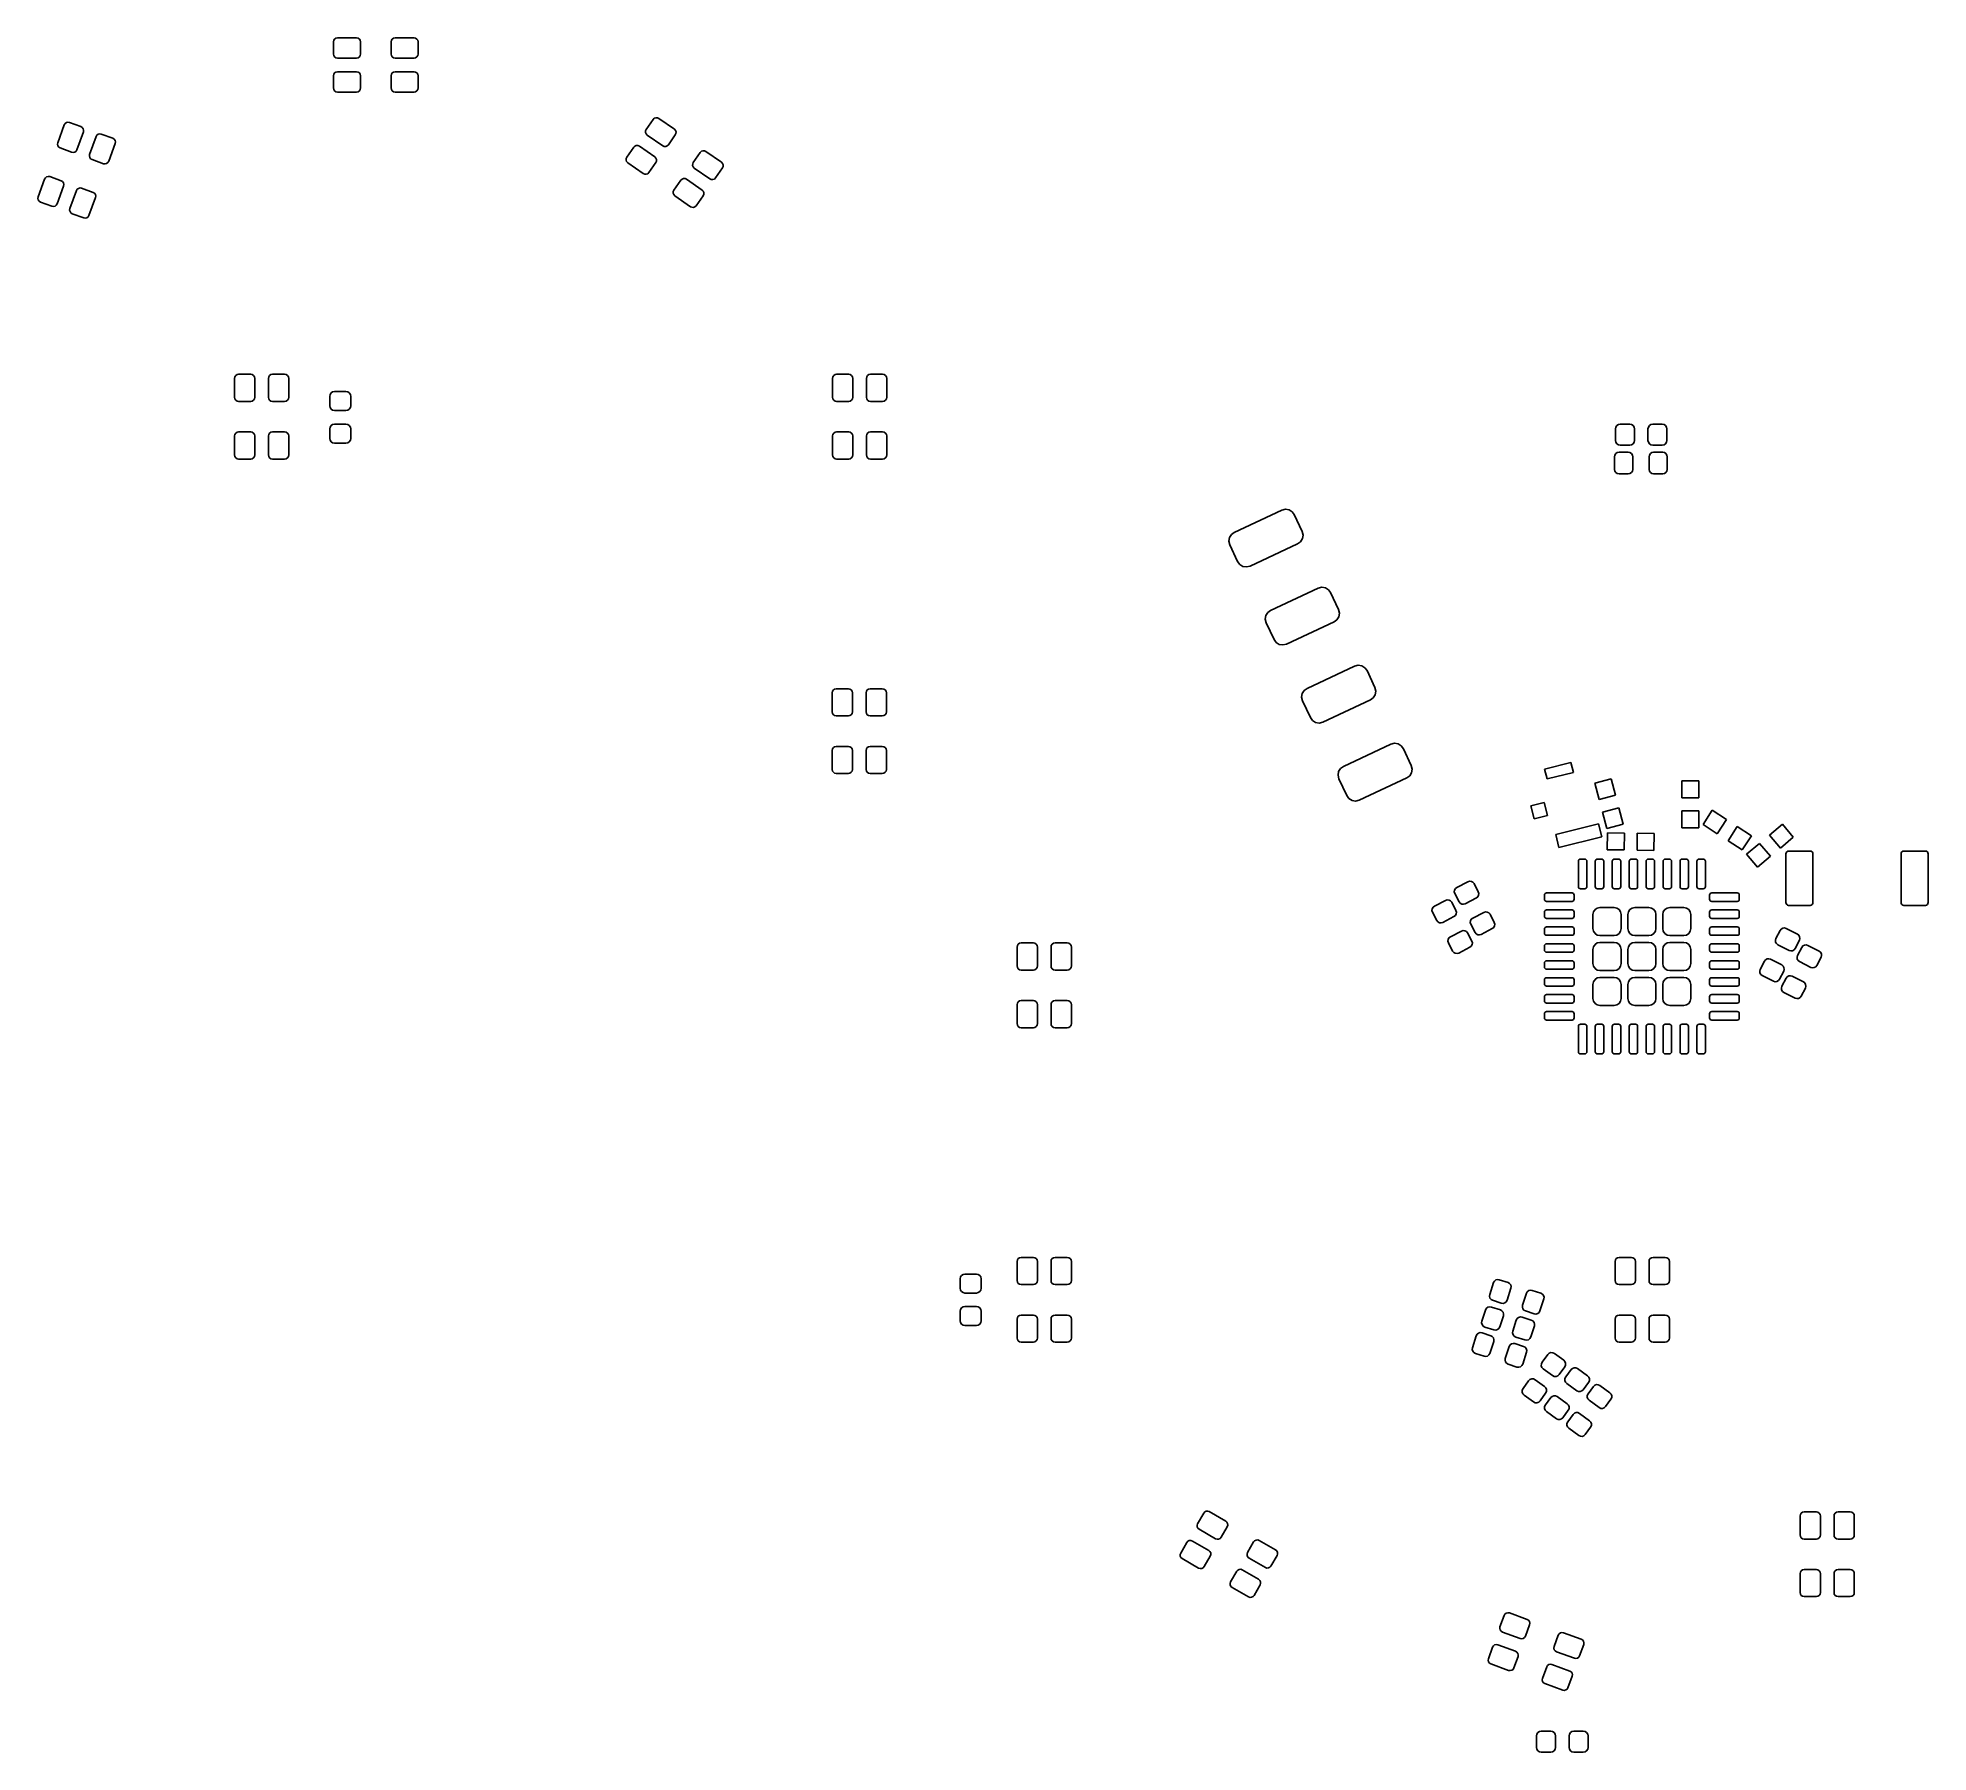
# Model space of a CAD drawing. Extents: x 111.8 to 167.6, y -132.5 to -81.9.
import ezdxf

# ---------------------------------------------------------------- set-up
doc = ezdxf.new("R2010")
doc.units = 0
doc.layers.add('BLACK', color=7, linetype='CONTINUOUS')

msp = doc.modelspace()

# ---------------------------------------------------------------- linework, layer by layer
at = {"layer": 'BLACK', "linetype": 'CONTINUOUS'}
for p, q in [((120.53, -82.056903), (120.539134, -82.010981)), ((120.539134, -82.010981), (120.565147, -81.97205)), ((120.565147, -81.97205), (120.604078, -81.946037)), ((120.604078, -81.946037), (120.65, -81.936903)), ((120.65, -81.936903), (121.21, -81.936903)), ((121.21, -81.936903), (121.255922, -81.946037)), ((121.255922, -81.946037), (121.294853, -81.97205)), ((121.294853, -81.97205), (121.320866, -82.010981)), ((121.320866, -82.010981), (121.33, -82.056903)), ((122.23, -82.056903), (122.239134, -82.010981)), ((122.239134, -82.010981), (122.265147, -81.97205)), ((122.265147, -81.97205), (122.304078, -81.946037)), ((122.304078, -81.946037), (122.35, -81.936903)), ((122.35, -81.936903), (122.91, -81.936903)), ((122.91, -81.936903), (122.955922, -81.946037)), ((122.955922, -81.946037), (122.994853, -81.97205)), ((122.994853, -81.97205), (123.020866, -82.010981)), ((123.020866, -82.010981), (123.03, -82.056903)), ((120.53, -82.416903), (120.53, -82.056903)), ((120.539134, -82.462825), (120.53, -82.416903)), ((120.565147, -82.501756), (120.539134, -82.462825)), ((120.604078, -82.527769), (120.565147, -82.501756)), ((120.65, -82.536903), (120.604078, -82.527769)), ((121.21, -82.536903), (120.65, -82.536903)), ((121.255922, -82.527769), (121.21, -82.536903)), ((121.294853, -82.501756), (121.255922, -82.527769)), ((121.320866, -82.462825), (121.294853, -82.501756)), ((121.33, -82.416903), (121.320866, -82.462825)), ((121.33, -82.056903), (121.33, -82.416903)), ((122.23, -82.416903), (122.23, -82.056903)), ((122.239134, -82.462825), (122.23, -82.416903)), ((122.265147, -82.501756), (122.239134, -82.462825)), ((122.304078, -82.527769), (122.265147, -82.501756)), ((122.35, -82.536903), (122.304078, -82.527769)), ((122.91, -82.536903), (122.35, -82.536903)), ((122.955922, -82.527769), (122.91, -82.536903)), ((122.994853, -82.501756), (122.955922, -82.527769)), ((123.020866, -82.462825), (122.994853, -82.501756)), ((123.03, -82.416903), (123.020866, -82.462825)), ((123.03, -82.056903), (123.03, -82.416903)), ((120.53, -83.056903), (120.539134, -83.010981)), ((120.53, -83.416903), (120.53, -83.056903)), ((120.539134, -83.010981), (120.565147, -82.97205)), ((120.565147, -82.97205), (120.604078, -82.946037)), ((120.604078, -82.946037), (120.65, -82.936903)), ((120.65, -82.936903), (121.21, -82.936903)), ((121.21, -82.936903), (121.255922, -82.946037)), ((121.255922, -82.946037), (121.294853, -82.97205)), ((121.294853, -82.97205), (121.320866, -83.010981)), ((121.320866, -83.010981), (121.33, -83.056903)), ((121.33, -83.056903), (121.33, -83.416903)), ((122.23, -83.056903), (122.239134, -83.010981)), ((122.23, -83.416903), (122.23, -83.056903)), ((122.239134, -83.010981), (122.265147, -82.97205)), ((122.265147, -82.97205), (122.304078, -82.946037)), ((122.304078, -82.946037), (122.35, -82.936903)), ((122.35, -82.936903), (122.91, -82.936903)), ((122.91, -82.936903), (122.955922, -82.946037)), ((122.955922, -82.946037), (122.994853, -82.97205)), ((122.994853, -82.97205), (123.020866, -83.010981)), ((123.020866, -83.010981), (123.03, -83.056903)), ((123.03, -83.056903), (123.03, -83.416903)), ((120.539134, -83.462825), (120.53, -83.416903)), ((120.565147, -83.501756), (120.539134, -83.462825)), ((120.604078, -83.527769), (120.565147, -83.501756)), ((120.65, -83.536903), (120.604078, -83.527769)), ((121.21, -83.536903), (120.65, -83.536903)), ((121.255922, -83.527769), (121.21, -83.536903)), ((121.294853, -83.501756), (121.255922, -83.527769)), ((121.320866, -83.462825), (121.294853, -83.501756)), ((121.33, -83.416903), (121.320866, -83.462825)), ((122.239134, -83.462825), (122.23, -83.416903)), ((122.265147, -83.501756), (122.239134, -83.462825)), ((122.304078, -83.527769), (122.265147, -83.501756)), ((122.35, -83.536903), (122.304078, -83.527769)), ((122.91, -83.536903), (122.35, -83.536903)), ((122.955922, -83.527769), (122.91, -83.536903)), ((122.994853, -83.501756), (122.955922, -83.527769)), ((123.020866, -83.462825), (122.994853, -83.501756)), ((123.03, -83.416903), (123.020866, -83.462825)), ((112.393198, -85.033564), (112.584729, -84.507336)), ((112.584729, -84.507336), (112.609018, -84.467307)), ((112.609018, -84.467307), (112.646778, -84.439621)), ((112.646778, -84.439621), (112.692258, -84.428492)), ((112.692258, -84.428492), (112.738534, -84.435615)), ((112.738534, -84.435615), (113.076824, -84.558743)), ((113.148544, -84.712548), (112.957013, -85.238776)), ((113.076824, -84.558743), (113.116852, -84.583032)), ((113.116852, -84.583032), (113.144538, -84.620791)), ((113.144538, -84.620791), (113.155668, -84.666272)), ((113.155668, -84.666272), (113.148544, -84.712548)), ((113.54871, -84.809327), (113.58647, -84.781641)), ((113.58647, -84.781641), (113.63195, -84.770512)), ((113.63195, -84.770512), (113.678226, -84.777635)), ((113.678226, -84.777635), (114.016516, -84.900763)), ((129.739725, -84.727471), (129.740747, -84.68066)), ((129.756695, -84.771109), (129.739725, -84.727471)), ((129.740747, -84.68066), (129.759604, -84.637804)), ((129.789073, -84.804931), (129.756695, -84.771109)), ((129.759604, -84.637804), (129.966092, -84.342909)), ((130.247799, -85.126134), (129.789073, -84.804931)), ((129.966092, -84.342909), (129.999914, -84.310531)), ((129.999914, -84.310531), (130.043552, -84.293561)), ((130.043552, -84.293561), (130.090363, -84.294582)), ((130.090363, -84.294582), (130.133219, -84.31344)), ((130.133219, -84.31344), (130.591945, -84.634643)), ((130.621414, -84.80177), (130.414926, -85.096665)), ((130.591945, -84.634643), (130.624323, -84.668465)), ((130.640271, -84.758914), (130.621414, -84.80177)), ((130.624323, -84.668465), (130.641293, -84.712103)), ((130.641293, -84.712103), (130.640271, -84.758914)), ((112.386074, -85.07984), (112.393198, -85.033564)), ((112.397204, -85.125321), (112.386074, -85.07984)), ((112.42489, -85.16308), (112.397204, -85.125321)), ((112.464918, -85.187369), (112.42489, -85.16308)), ((112.803208, -85.310497), (112.464918, -85.187369)), ((112.849484, -85.31762), (112.803208, -85.310497)), ((112.894964, -85.306491), (112.849484, -85.31762)), ((112.932724, -85.278805), (112.894964, -85.306491)), ((112.957013, -85.238776), (112.932724, -85.278805)), ((113.33289, -85.375584), (113.524421, -84.849356)), ((113.524421, -84.849356), (113.54871, -84.809327)), ((114.088236, -85.054568), (113.896705, -85.580796)), ((114.016516, -84.900763), (114.056544, -84.925052)), ((114.056544, -84.925052), (114.08423, -84.962811)), ((114.08423, -84.962811), (114.09536, -85.008292)), ((114.09536, -85.008292), (114.088236, -85.054568)), ((129.186028, -85.456956), (129.392516, -85.162061)), ((129.392516, -85.162061), (129.426338, -85.129683)), ((129.426338, -85.129683), (129.469976, -85.112713)), ((129.469976, -85.112713), (129.516787, -85.113734)), ((129.516787, -85.113734), (129.559643, -85.132592)), ((129.559643, -85.132592), (130.018369, -85.453795)), ((130.290655, -85.144992), (130.247799, -85.126134)), ((130.337466, -85.146013), (130.290655, -85.144992)), ((130.381104, -85.129043), (130.337466, -85.146013)), ((130.414926, -85.096665), (130.381104, -85.129043)), ((131.152162, -85.612884), (131.35865, -85.317989)), ((131.35865, -85.317989), (131.392472, -85.285611)), ((131.392472, -85.285611), (131.43611, -85.268641)), ((131.43611, -85.268641), (131.482921, -85.269662)), ((131.482921, -85.269662), (131.525777, -85.28852)), ((131.525777, -85.28852), (131.984503, -85.609723)), ((113.325766, -85.42186), (113.33289, -85.375584)), ((113.336896, -85.467341), (113.325766, -85.42186)), ((113.364582, -85.5051), (113.336896, -85.467341)), ((113.40461, -85.529389), (113.364582, -85.5051)), ((113.7429, -85.652517), (113.40461, -85.529389)), ((113.789176, -85.65964), (113.7429, -85.652517)), ((113.834656, -85.648511), (113.789176, -85.65964)), ((113.872416, -85.620825), (113.834656, -85.648511)), ((113.896705, -85.580796), (113.872416, -85.620825)), ((129.166149, -85.546623), (129.167171, -85.499812)), ((129.183119, -85.590261), (129.166149, -85.546623)), ((129.167171, -85.499812), (129.186028, -85.456956)), ((129.215497, -85.624083), (129.183119, -85.590261)), ((129.674223, -85.945286), (129.215497, -85.624083)), ((129.84135, -85.915817), (129.807528, -85.948195)), ((130.047838, -85.620922), (129.84135, -85.915817)), ((130.018369, -85.453795), (130.050747, -85.487617)), ((130.066695, -85.578066), (130.047838, -85.620922)), ((130.050747, -85.487617), (130.067717, -85.531255)), ((130.067717, -85.531255), (130.066695, -85.578066)), ((131.132283, -85.702551), (131.133305, -85.65574)), ((131.149253, -85.746189), (131.132283, -85.702551)), ((131.133305, -85.65574), (131.152162, -85.612884)), ((131.181631, -85.780011), (131.149253, -85.746189)), ((131.640357, -86.101214), (131.181631, -85.780011)), ((132.013972, -85.77685), (131.807484, -86.071745)), ((131.984503, -85.609723), (132.016881, -85.643545)), ((132.032829, -85.733994), (132.013972, -85.77685)), ((132.016881, -85.643545), (132.033851, -85.687183)), ((132.033851, -85.687183), (132.032829, -85.733994)), ((111.811764, -86.631042), (112.003295, -86.104814)), ((112.003295, -86.104814), (112.027584, -86.064785)), ((112.027584, -86.064785), (112.065344, -86.037099)), ((112.065344, -86.037099), (112.110824, -86.02597)), ((112.110824, -86.02597), (112.1571, -86.033093)), ((112.1571, -86.033093), (112.49539, -86.156221)), ((112.56711, -86.310026), (112.375579, -86.836254)), ((112.49539, -86.156221), (112.535418, -86.18051)), ((112.535418, -86.18051), (112.563104, -86.218269)), ((112.563104, -86.218269), (112.574234, -86.26375)), ((112.574234, -86.26375), (112.56711, -86.310026)), ((112.751456, -86.973062), (112.942987, -86.446834)), ((112.942987, -86.446834), (112.967276, -86.406805)), ((112.967276, -86.406805), (113.005036, -86.379119)), ((113.005036, -86.379119), (113.050516, -86.36799)), ((113.050516, -86.36799), (113.096792, -86.375113)), ((113.096792, -86.375113), (113.435082, -86.498241)), ((129.717079, -85.964144), (129.674223, -85.945286)), ((129.76389, -85.965165), (129.717079, -85.964144)), ((129.807528, -85.948195), (129.76389, -85.965165)), ((130.558707, -86.521703), (130.559729, -86.474892)), ((130.559729, -86.474892), (130.578586, -86.432036)), ((130.578586, -86.432036), (130.785074, -86.137141)), ((130.785074, -86.137141), (130.818896, -86.104763)), ((130.818896, -86.104763), (130.862534, -86.087793)), ((130.862534, -86.087793), (130.909345, -86.088814)), ((130.909345, -86.088814), (130.952201, -86.107672)), ((130.952201, -86.107672), (131.410927, -86.428875)), ((131.410927, -86.428875), (131.443305, -86.462697)), ((131.443305, -86.462697), (131.460275, -86.506335)), ((131.683213, -86.120072), (131.640357, -86.101214)), ((131.730024, -86.121093), (131.683213, -86.120072)), ((131.773662, -86.104123), (131.730024, -86.121093)), ((131.807484, -86.071745), (131.773662, -86.104123)), ((111.80464, -86.677318), (111.811764, -86.631042)), ((111.81577, -86.722799), (111.80464, -86.677318)), ((111.843456, -86.760558), (111.81577, -86.722799)), ((111.883484, -86.784847), (111.843456, -86.760558)), ((112.221774, -86.907975), (111.883484, -86.784847)), ((112.26805, -86.915098), (112.221774, -86.907975)), ((112.31353, -86.903969), (112.26805, -86.915098)), ((112.35129, -86.876283), (112.31353, -86.903969)), ((112.375579, -86.836254), (112.35129, -86.876283)), ((112.744332, -87.019338), (112.751456, -86.973062)), ((112.755462, -87.064819), (112.744332, -87.019338)), ((113.506802, -86.652046), (113.315271, -87.178274)), ((113.435082, -86.498241), (113.47511, -86.52253)), ((113.47511, -86.52253), (113.502796, -86.560289)), ((113.502796, -86.560289), (113.513926, -86.60577)), ((113.513926, -86.60577), (113.506802, -86.652046)), ((130.575677, -86.565341), (130.558707, -86.521703)), ((130.608055, -86.599163), (130.575677, -86.565341)), ((131.066781, -86.920366), (130.608055, -86.599163)), ((131.109637, -86.939224), (131.066781, -86.920366)), ((131.156448, -86.940245), (131.109637, -86.939224)), ((131.200086, -86.923275), (131.156448, -86.940245)), ((131.233908, -86.890897), (131.200086, -86.923275)), ((131.440396, -86.596002), (131.233908, -86.890897)), ((131.459253, -86.553146), (131.440396, -86.596002)), ((131.460275, -86.506335), (131.459253, -86.553146)), ((112.783148, -87.102578), (112.755462, -87.064819)), ((112.823176, -87.126867), (112.783148, -87.102578)), ((113.161466, -87.249995), (112.823176, -87.126867)), ((113.207742, -87.257118), (113.161466, -87.249995)), ((113.253222, -87.245989), (113.207742, -87.257118)), ((113.290982, -87.218303), (113.253222, -87.245989)), ((113.315271, -87.178274), (113.290982, -87.218303)), ((117.61, -91.986903), (117.619134, -91.940981)), ((117.61, -92.546903), (117.61, -91.986903)), ((117.619134, -91.940981), (117.645147, -91.90205)), ((117.645147, -91.90205), (117.684078, -91.876037)), ((117.684078, -91.876037), (117.73, -91.866903)), ((117.73, -91.866903), (118.09, -91.866903)), ((118.09, -91.866903), (118.135922, -91.876037)), ((118.135922, -91.876037), (118.174853, -91.90205)), ((118.174853, -91.90205), (118.200866, -91.940981)), ((118.200866, -91.940981), (118.21, -91.986903)), ((118.21, -91.986903), (118.21, -92.546903)), ((118.61, -91.986903), (118.619134, -91.940981)), ((118.61, -92.546903), (118.61, -91.986903)), ((118.619134, -91.940981), (118.645147, -91.90205)), ((118.645147, -91.90205), (118.684078, -91.876037)), ((118.684078, -91.876037), (118.73, -91.866903)), ((118.73, -91.866903), (119.09, -91.866903)), ((119.09, -91.866903), (119.135922, -91.876037)), ((119.135922, -91.876037), (119.174853, -91.90205)), ((119.174853, -91.90205), (119.200866, -91.940981)), ((119.200866, -91.940981), (119.21, -91.986903)), ((119.21, -91.986903), (119.21, -92.546903)), ((135.26, -91.986903), (135.269134, -91.940981)), ((135.26, -92.546903), (135.26, -91.986903)), ((135.269134, -91.940981), (135.295147, -91.90205)), ((135.295147, -91.90205), (135.334078, -91.876037)), ((135.334078, -91.876037), (135.38, -91.866903)), ((135.38, -91.866903), (135.74, -91.866903)), ((135.74, -91.866903), (135.785922, -91.876037)), ((135.785922, -91.876037), (135.824853, -91.90205)), ((135.824853, -91.90205), (135.850866, -91.940981)), ((135.850866, -91.940981), (135.86, -91.986903)), ((135.86, -91.986903), (135.86, -92.546903)), ((136.26, -91.986903), (136.269134, -91.940981)), ((136.26, -92.546903), (136.26, -91.986903)), ((136.269134, -91.940981), (136.295147, -91.90205)), ((136.295147, -91.90205), (136.334078, -91.876037)), ((136.334078, -91.876037), (136.38, -91.866903)), ((136.38, -91.866903), (136.74, -91.866903)), ((136.74, -91.866903), (136.785922, -91.876037)), ((136.785922, -91.876037), (136.824853, -91.90205)), ((136.824853, -91.90205), (136.850866, -91.940981)), ((136.850866, -91.940981), (136.86, -91.986903)), ((136.86, -91.986903), (136.86, -92.546903)), ((117.619134, -92.592825), (117.61, -92.546903)), ((117.645147, -92.631756), (117.619134, -92.592825)), ((118.200866, -92.592825), (118.174853, -92.631756)), ((118.21, -92.546903), (118.200866, -92.592825)), ((118.619134, -92.592825), (118.61, -92.546903)), ((118.645147, -92.631756), (118.619134, -92.592825)), ((119.200866, -92.592825), (119.174853, -92.631756)), ((119.21, -92.546903), (119.200866, -92.592825)), ((120.42, -92.516903), (120.430657, -92.463327)), ((120.42, -92.796903), (120.42, -92.516903)), ((120.430657, -92.463327), (120.461005, -92.417908)), ((120.461005, -92.417908), (120.506424, -92.38756)), ((120.506424, -92.38756), (120.56, -92.376903)), ((120.56, -92.376903), (120.9, -92.376903)), ((120.9, -92.376903), (120.953576, -92.38756)), ((120.953576, -92.38756), (120.998995, -92.417908)), ((120.998995, -92.417908), (121.029343, -92.463327)), ((121.029343, -92.463327), (121.04, -92.516903)), ((121.04, -92.516903), (121.04, -92.796903)), ((135.269134, -92.592825), (135.26, -92.546903)), ((135.295147, -92.631756), (135.269134, -92.592825)), ((135.850866, -92.592825), (135.824853, -92.631756)), ((135.86, -92.546903), (135.850866, -92.592825)), ((136.269134, -92.592825), (136.26, -92.546903)), ((136.295147, -92.631756), (136.269134, -92.592825)), ((136.850866, -92.592825), (136.824853, -92.631756)), ((136.86, -92.546903), (136.850866, -92.592825)), ((117.684078, -92.657769), (117.645147, -92.631756)), ((117.73, -92.666903), (117.684078, -92.657769)), ((118.09, -92.666903), (117.73, -92.666903)), ((118.135922, -92.657769), (118.09, -92.666903)), ((118.174853, -92.631756), (118.135922, -92.657769)), ((118.684078, -92.657769), (118.645147, -92.631756)), ((118.73, -92.666903), (118.684078, -92.657769)), ((119.09, -92.666903), (118.73, -92.666903)), ((119.135922, -92.657769), (119.09, -92.666903)), ((119.174853, -92.631756), (119.135922, -92.657769)), ((120.430657, -92.850479), (120.42, -92.796903)), ((120.461005, -92.895898), (120.430657, -92.850479)), ((120.506424, -92.926246), (120.461005, -92.895898)), ((120.56, -92.936903), (120.506424, -92.926246)), ((120.9, -92.936903), (120.56, -92.936903)), ((120.953576, -92.926246), (120.9, -92.936903)), ((120.998995, -92.895898), (120.953576, -92.926246)), ((121.029343, -92.850479), (120.998995, -92.895898)), ((121.04, -92.796903), (121.029343, -92.850479)), ((135.334078, -92.657769), (135.295147, -92.631756)), ((135.38, -92.666903), (135.334078, -92.657769)), ((135.74, -92.666903), (135.38, -92.666903)), ((135.785922, -92.657769), (135.74, -92.666903)), ((135.824853, -92.631756), (135.785922, -92.657769)), ((136.334078, -92.657769), (136.295147, -92.631756)), ((136.38, -92.666903), (136.334078, -92.657769)), ((136.74, -92.666903), (136.38, -92.666903)), ((136.785922, -92.657769), (136.74, -92.666903)), ((136.824853, -92.631756), (136.785922, -92.657769)), ((117.61, -93.686903), (117.619134, -93.640981)), ((117.61, -94.246903), (117.61, -93.686903)), ((117.619134, -93.640981), (117.645147, -93.60205)), ((117.645147, -93.60205), (117.684078, -93.576037)), ((117.684078, -93.576037), (117.73, -93.566903)), ((117.73, -93.566903), (118.09, -93.566903)), ((118.09, -93.566903), (118.135922, -93.576037)), ((118.135922, -93.576037), (118.174853, -93.60205)), ((118.174853, -93.60205), (118.200866, -93.640981)), ((118.200866, -93.640981), (118.21, -93.686903)), ((118.21, -93.686903), (118.21, -94.246903)), ((118.61, -93.686903), (118.619134, -93.640981)), ((118.61, -94.246903), (118.61, -93.686903)), ((118.619134, -93.640981), (118.645147, -93.60205)), ((118.645147, -93.60205), (118.684078, -93.576037)), ((118.684078, -93.576037), (118.73, -93.566903)), ((118.73, -93.566903), (119.09, -93.566903)), ((119.09, -93.566903), (119.135922, -93.576037)), ((119.135922, -93.576037), (119.174853, -93.60205)), ((119.174853, -93.60205), (119.200866, -93.640981)), ((119.200866, -93.640981), (119.21, -93.686903)), ((119.21, -93.686903), (119.21, -94.246903)), ((120.42, -93.476903), (120.430657, -93.423327)), ((120.42, -93.756903), (120.42, -93.476903)), ((120.430657, -93.423327), (120.461005, -93.377908)), ((120.461005, -93.377908), (120.506424, -93.34756)), ((120.506424, -93.34756), (120.56, -93.336903)), ((120.56, -93.336903), (120.9, -93.336903)), ((120.9, -93.336903), (120.953576, -93.34756)), ((120.953576, -93.34756), (120.998995, -93.377908)), ((120.998995, -93.377908), (121.029343, -93.423327)), ((121.029343, -93.423327), (121.04, -93.476903)), ((121.04, -93.476903), (121.04, -93.756903)), ((135.26, -93.686903), (135.269134, -93.640981)), ((135.26, -94.246903), (135.26, -93.686903)), ((135.269134, -93.640981), (135.295147, -93.60205)), ((135.295147, -93.60205), (135.334078, -93.576037)), ((135.334078, -93.576037), (135.38, -93.566903)), ((135.38, -93.566903), (135.74, -93.566903)), ((135.74, -93.566903), (135.785922, -93.576037)), ((135.785922, -93.576037), (135.824853, -93.60205)), ((135.824853, -93.60205), (135.850866, -93.640981)), ((135.850866, -93.640981), (135.86, -93.686903)), ((135.86, -93.686903), (135.86, -94.246903)), ((136.26, -93.686903), (136.269134, -93.640981)), ((136.26, -94.246903), (136.26, -93.686903)), ((136.269134, -93.640981), (136.295147, -93.60205)), ((136.295147, -93.60205), (136.334078, -93.576037)), ((136.334078, -93.576037), (136.38, -93.566903)), ((136.38, -93.566903), (136.74, -93.566903)), ((136.74, -93.566903), (136.785922, -93.576037)), ((136.785922, -93.576037), (136.824853, -93.60205)), ((136.824853, -93.60205), (136.850866, -93.640981)), ((136.850866, -93.640981), (136.86, -93.686903)), ((136.86, -93.686903), (136.86, -94.246903)), ((158.369997, -93.476902), (158.380654, -93.423326)), ((158.369997, -93.816902), (158.369997, -93.476902)), ((158.380654, -93.423326), (158.411002, -93.377907)), ((158.411002, -93.377907), (158.456421, -93.347559)), ((158.456421, -93.347559), (158.509997, -93.336902)), ((158.509997, -93.336902), (158.789997, -93.336902)), ((158.789997, -93.336902), (158.843573, -93.347559)), ((158.843573, -93.347559), (158.888992, -93.377907)), ((158.888992, -93.377907), (158.91934, -93.423326)), ((158.91934, -93.423326), (158.929997, -93.476902)), ((158.929997, -93.476902), (158.929997, -93.816902)), ((159.329997, -93.476902), (159.340654, -93.423326)), ((159.329997, -93.816902), (159.329997, -93.476902)), ((159.340654, -93.423326), (159.371002, -93.377907)), ((159.371002, -93.377907), (159.416421, -93.347559)), ((159.416421, -93.347559), (159.469997, -93.336902)), ((159.469997, -93.336902), (159.749997, -93.336902)), ((159.749997, -93.336902), (159.803573, -93.347559)), ((159.803573, -93.347559), (159.848992, -93.377907)), ((159.848992, -93.377907), (159.87934, -93.423326)), ((159.87934, -93.423326), (159.889997, -93.476902)), ((159.889997, -93.476902), (159.889997, -93.816902)), ((117.619134, -94.292825), (117.61, -94.246903)), ((117.645147, -94.331756), (117.619134, -94.292825)), ((118.200866, -94.292825), (118.174853, -94.331756)), ((118.21, -94.246903), (118.200866, -94.292825)), ((118.619134, -94.292825), (118.61, -94.246903)), ((118.645147, -94.331756), (118.619134, -94.292825)), ((119.200866, -94.292825), (119.174853, -94.331756)), ((119.21, -94.246903), (119.200866, -94.292825)), ((120.430657, -93.810479), (120.42, -93.756903)), ((120.461005, -93.855898), (120.430657, -93.810479)), ((120.506424, -93.886246), (120.461005, -93.855898)), ((120.56, -93.896903), (120.506424, -93.886246)), ((120.9, -93.896903), (120.56, -93.896903)), ((120.953576, -93.886246), (120.9, -93.896903)), ((120.998995, -93.855898), (120.953576, -93.886246)), ((121.029343, -93.810479), (120.998995, -93.855898)), ((121.04, -93.756903), (121.029343, -93.810479)), ((135.269134, -94.292825), (135.26, -94.246903)), ((135.295147, -94.331756), (135.269134, -94.292825)), ((135.850866, -94.292825), (135.824853, -94.331756)), ((135.86, -94.246903), (135.850866, -94.292825)), ((136.269134, -94.292825), (136.26, -94.246903)), ((136.295147, -94.331756), (136.269134, -94.292825)), ((136.850866, -94.292825), (136.824853, -94.331756)), ((136.86, -94.246903), (136.850866, -94.292825)), ((158.34, -94.301903), (158.350276, -94.250241)), ((158.350276, -94.250241), (158.379541, -94.206444)), ((158.380654, -93.870478), (158.369997, -93.816902)), ((158.379541, -94.206444), (158.423338, -94.177179)), ((158.411002, -93.915897), (158.380654, -93.870478)), ((158.456421, -93.946245), (158.411002, -93.915897)), ((158.423338, -94.177179), (158.475, -94.166903)), ((158.509997, -93.956902), (158.456421, -93.946245)), ((158.475, -94.166903), (158.745, -94.166903)), ((158.789997, -93.956902), (158.509997, -93.956902)), ((158.745, -94.166903), (158.796662, -94.177179)), ((158.843573, -93.946245), (158.789997, -93.956902)), ((158.796662, -94.177179), (158.840459, -94.206444)), ((158.840459, -94.206444), (158.869724, -94.250241)), ((158.888992, -93.915897), (158.843573, -93.946245)), ((158.869724, -94.250241), (158.88, -94.301903)), ((158.91934, -93.870478), (158.888992, -93.915897)), ((158.929997, -93.816902), (158.91934, -93.870478)), ((159.340654, -93.870478), (159.329997, -93.816902)), ((159.371002, -93.915897), (159.340654, -93.870478)), ((159.36, -94.301903), (159.370276, -94.250241)), ((159.370276, -94.250241), (159.399541, -94.206444)), ((159.416421, -93.946245), (159.371002, -93.915897)), ((159.399541, -94.206444), (159.443338, -94.177179)), ((159.469997, -93.956902), (159.416421, -93.946245)), ((159.443338, -94.177179), (159.495, -94.166903)), ((159.749997, -93.956902), (159.469997, -93.956902)), ((159.495, -94.166903), (159.765, -94.166903)), ((159.803573, -93.946245), (159.749997, -93.956902)), ((159.765, -94.166903), (159.816662, -94.177179)), ((159.848992, -93.915897), (159.803573, -93.946245)), ((159.816662, -94.177179), (159.860459, -94.206444)), ((159.87934, -93.870478), (159.848992, -93.915897)), ((159.860459, -94.206444), (159.889724, -94.250241)), ((159.889997, -93.816902), (159.87934, -93.870478)), ((159.889724, -94.250241), (159.9, -94.301903)), ((117.684078, -94.357769), (117.645147, -94.331756)), ((117.73, -94.366903), (117.684078, -94.357769)), ((118.09, -94.366903), (117.73, -94.366903)), ((118.135922, -94.357769), (118.09, -94.366903)), ((118.174853, -94.331756), (118.135922, -94.357769)), ((118.684078, -94.357769), (118.645147, -94.331756)), ((118.73, -94.366903), (118.684078, -94.357769)), ((119.09, -94.366903), (118.73, -94.366903)), ((119.135922, -94.357769), (119.09, -94.366903)), ((119.174853, -94.331756), (119.135922, -94.357769)), ((135.334078, -94.357769), (135.295147, -94.331756)), ((135.38, -94.366903), (135.334078, -94.357769)), ((135.74, -94.366903), (135.38, -94.366903)), ((135.785922, -94.357769), (135.74, -94.366903)), ((135.824853, -94.331756), (135.785922, -94.357769)), ((136.334078, -94.357769), (136.295147, -94.331756)), ((136.38, -94.366903), (136.334078, -94.357769)), ((136.74, -94.366903), (136.38, -94.366903)), ((136.785922, -94.357769), (136.74, -94.366903)), ((136.824853, -94.331756), (136.785922, -94.357769)), ((158.34, -94.671903), (158.34, -94.301903)), ((158.350276, -94.723565), (158.34, -94.671903)), ((158.379541, -94.767362), (158.350276, -94.723565)), ((158.423338, -94.796627), (158.379541, -94.767362)), ((158.475, -94.806903), (158.423338, -94.796627)), ((158.745, -94.806903), (158.475, -94.806903)), ((158.796662, -94.796627), (158.745, -94.806903)), ((158.840459, -94.767362), (158.796662, -94.796627)), ((158.869724, -94.723565), (158.840459, -94.767362)), ((158.88, -94.671903), (158.869724, -94.723565)), ((158.88, -94.301903), (158.88, -94.671903)), ((159.36, -94.671903), (159.36, -94.301903)), ((159.370276, -94.723565), (159.36, -94.671903)), ((159.399541, -94.767362), (159.370276, -94.723565)), ((159.443338, -94.796627), (159.399541, -94.767362)), ((159.495, -94.806903), (159.443338, -94.796627)), ((159.765, -94.806903), (159.495, -94.806903)), ((159.816662, -94.796627), (159.765, -94.806903)), ((159.860459, -94.767362), (159.816662, -94.796627)), ((159.889724, -94.723565), (159.860459, -94.767362)), ((159.9, -94.671903), (159.889724, -94.723565)), ((159.9, -94.301903), (159.9, -94.671903)), ((147.119433, -96.529959), (148.52421, -95.874901)), ((148.52421, -95.874901), (148.628435, -95.849397)), ((148.628435, -95.849397), (148.734486, -95.86572)), ((148.734486, -95.86572), (148.826218, -95.921384)), ((148.826218, -95.921384), (148.889665, -96.007915)), ((148.889665, -96.007915), (149.122105, -96.506384)), ((149.122105, -96.506384), (149.147609, -96.610609)), ((146.960915, -96.791189), (146.977238, -96.685138)), ((146.986419, -96.895414), (146.960915, -96.791189)), ((146.977238, -96.685138), (147.032902, -96.593406)), ((147.218859, -97.393883), (146.986419, -96.895414)), ((147.032902, -96.593406), (147.119433, -96.529959)), ((148.989091, -96.871839), (147.584314, -97.526897)), ((149.075622, -96.808392), (148.989091, -96.871839)), ((149.131286, -96.71666), (149.075622, -96.808392)), ((149.147609, -96.610609), (149.131286, -96.71666)), ((147.282306, -97.480414), (147.218859, -97.393883)), ((147.374038, -97.536078), (147.282306, -97.480414)), ((147.480089, -97.552401), (147.374038, -97.536078)), ((147.584314, -97.526897), (147.480089, -97.552401)), ((148.192884, -98.831981), (149.597661, -98.176923)), ((149.597661, -98.176923), (149.701886, -98.151419)), ((149.701886, -98.151419), (149.807937, -98.167742)), ((149.807937, -98.167742), (149.899669, -98.223406)), ((149.899669, -98.223406), (149.963116, -98.309937)), ((149.963116, -98.309937), (150.195556, -98.808406)), ((148.034366, -99.093211), (148.050689, -98.98716)), ((148.05987, -99.197436), (148.034366, -99.093211)), ((148.050689, -98.98716), (148.106353, -98.895428)), ((148.29231, -99.695905), (148.05987, -99.197436)), ((148.106353, -98.895428), (148.192884, -98.831981)), ((150.062542, -99.173861), (148.657765, -99.828919)), ((150.149073, -99.110414), (150.062542, -99.173861)), ((150.204737, -99.018682), (150.149073, -99.110414)), ((150.195556, -98.808406), (150.22106, -98.912631)), ((150.22106, -98.912631), (150.204737, -99.018682)), ((148.355757, -99.782436), (148.29231, -99.695905)), ((148.447489, -99.8381), (148.355757, -99.782436)), ((148.55354, -99.854423), (148.447489, -99.8381)), ((148.657765, -99.828919), (148.55354, -99.854423)), ((149.266334, -101.134003), (150.671111, -100.478945)), ((150.671111, -100.478945), (150.775336, -100.453441)), ((150.775336, -100.453441), (150.881387, -100.469764)), ((150.881387, -100.469764), (150.973119, -100.525428)), ((150.973119, -100.525428), (151.036566, -100.611959)), ((151.036566, -100.611959), (151.269006, -101.110428)), ((135.25, -101.266903), (135.259134, -101.220981)), ((135.25, -101.826903), (135.25, -101.266903)), ((135.259134, -101.220981), (135.285147, -101.18205)), ((135.285147, -101.18205), (135.324078, -101.156037)), ((135.324078, -101.156037), (135.37, -101.146903)), ((135.37, -101.146903), (135.73, -101.146903)), ((135.73, -101.146903), (135.775922, -101.156037)), ((135.775922, -101.156037), (135.814853, -101.18205)), ((135.814853, -101.18205), (135.840866, -101.220981)), ((135.840866, -101.220981), (135.85, -101.266903)), ((135.85, -101.266903), (135.85, -101.826903)), ((136.25, -101.266903), (136.259134, -101.220981)), ((136.25, -101.826903), (136.25, -101.266903)), ((136.259134, -101.220981), (136.285147, -101.18205)), ((136.285147, -101.18205), (136.324078, -101.156037)), ((136.324078, -101.156037), (136.37, -101.146903)), ((136.37, -101.146903), (136.73, -101.146903)), ((136.73, -101.146903), (136.775922, -101.156037)), ((136.775922, -101.156037), (136.814853, -101.18205)), ((136.814853, -101.18205), (136.840866, -101.220981)), ((136.840866, -101.220981), (136.85, -101.266903)), ((136.85, -101.266903), (136.85, -101.826903)), ((149.107816, -101.395233), (149.124139, -101.289182)), ((149.13332, -101.499458), (149.107816, -101.395233)), ((149.124139, -101.289182), (149.179803, -101.19745)), ((149.36576, -101.997927), (149.13332, -101.499458)), ((149.179803, -101.19745), (149.266334, -101.134003)), ((151.135992, -101.475883), (149.731215, -102.130941)), ((151.222523, -101.412436), (151.135992, -101.475883)), ((151.278187, -101.320704), (151.222523, -101.412436)), ((151.269006, -101.110428), (151.29451, -101.214653)), ((151.29451, -101.214653), (151.278187, -101.320704)), ((135.259134, -101.872825), (135.25, -101.826903)), ((135.285147, -101.911756), (135.259134, -101.872825)), ((135.324078, -101.937769), (135.285147, -101.911756)), ((135.37, -101.946903), (135.324078, -101.937769)), ((135.73, -101.946903), (135.37, -101.946903)), ((135.775922, -101.937769), (135.73, -101.946903)), ((135.814853, -101.911756), (135.775922, -101.937769)), ((135.840866, -101.872825), (135.814853, -101.911756)), ((135.85, -101.826903), (135.840866, -101.872825)), ((136.259134, -101.872825), (136.25, -101.826903)), ((136.285147, -101.911756), (136.259134, -101.872825)), ((136.324078, -101.937769), (136.285147, -101.911756)), ((136.37, -101.946903), (136.324078, -101.937769)), ((136.73, -101.946903), (136.37, -101.946903)), ((136.775922, -101.937769), (136.73, -101.946903)), ((136.814853, -101.911756), (136.775922, -101.937769)), ((136.840866, -101.872825), (136.814853, -101.911756)), ((136.85, -101.826903), (136.840866, -101.872825)), ((149.429207, -102.084458), (149.36576, -101.997927)), ((149.520939, -102.140122), (149.429207, -102.084458)), ((149.62699, -102.156445), (149.520939, -102.140122)), ((149.731215, -102.130941), (149.62699, -102.156445)), ((135.25, -102.966903), (135.259134, -102.920981)), ((135.25, -103.526903), (135.25, -102.966903)), ((135.259134, -102.920981), (135.285147, -102.88205)), ((135.285147, -102.88205), (135.324078, -102.856037)), ((135.324078, -102.856037), (135.37, -102.846903)), ((135.37, -102.846903), (135.73, -102.846903)), ((135.73, -102.846903), (135.775922, -102.856037)), ((135.775922, -102.856037), (135.814853, -102.88205)), ((135.814853, -102.88205), (135.840866, -102.920981)), ((135.840866, -102.920981), (135.85, -102.966903)), ((135.85, -102.966903), (135.85, -103.526903)), ((136.25, -102.966903), (136.259134, -102.920981)), ((136.25, -103.526903), (136.25, -102.966903)), ((136.259134, -102.920981), (136.285147, -102.88205)), ((136.285147, -102.88205), (136.324078, -102.856037)), ((136.324078, -102.856037), (136.37, -102.846903)), ((136.37, -102.846903), (136.73, -102.846903)), ((136.73, -102.846903), (136.775922, -102.856037)), ((136.775922, -102.856037), (136.814853, -102.88205)), ((136.814853, -102.88205), (136.840866, -102.920981)), ((136.840866, -102.920981), (136.85, -102.966903)), ((136.85, -102.966903), (136.85, -103.526903)), ((150.339785, -103.436025), (151.744562, -102.780967)), ((151.744562, -102.780967), (151.848787, -102.755463)), ((151.848787, -102.755463), (151.954838, -102.771786)), ((151.954838, -102.771786), (152.04657, -102.82745)), ((152.04657, -102.82745), (152.110017, -102.913981)), ((152.110017, -102.913981), (152.342457, -103.41245)), ((135.259134, -103.572825), (135.25, -103.526903)), ((135.285147, -103.611756), (135.259134, -103.572825)), ((135.324078, -103.637769), (135.285147, -103.611756)), ((135.37, -103.646903), (135.324078, -103.637769)), ((135.73, -103.646903), (135.37, -103.646903)), ((135.775922, -103.637769), (135.73, -103.646903)), ((135.814853, -103.611756), (135.775922, -103.637769)), ((135.840866, -103.572825), (135.814853, -103.611756)), ((135.85, -103.526903), (135.840866, -103.572825)), ((136.259134, -103.572825), (136.25, -103.526903)), ((136.285147, -103.611756), (136.259134, -103.572825)), ((136.324078, -103.637769), (136.285147, -103.611756)), ((136.37, -103.646903), (136.324078, -103.637769)), ((136.73, -103.646903), (136.37, -103.646903)), ((136.775922, -103.637769), (136.73, -103.646903)), ((136.814853, -103.611756), (136.775922, -103.637769)), ((136.840866, -103.572825), (136.814853, -103.611756)), ((136.85, -103.526903), (136.840866, -103.572825)), ((150.181267, -103.697255), (150.19759, -103.591204)), ((150.206771, -103.80148), (150.181267, -103.697255)), ((150.19759, -103.591204), (150.253254, -103.499472)), ((150.253254, -103.499472), (150.339785, -103.436025)), ((152.209443, -103.777905), (150.804666, -104.432963)), ((152.295974, -103.714458), (152.209443, -103.777905)), ((152.351638, -103.622726), (152.295974, -103.714458)), ((152.342457, -103.41245), (152.367961, -103.516675)), ((152.367961, -103.516675), (152.351638, -103.622726)), ((156.279612, -103.516214), (157.055849, -103.322677)), ((156.352189, -103.807303), (156.279612, -103.516214)), ((157.128426, -103.613766), (156.352189, -103.807303)), ((157.055849, -103.322677), (157.128426, -103.613766)), ((150.439211, -104.299949), (150.206771, -103.80148)), ((150.502658, -104.38648), (150.439211, -104.299949)), ((157.759934, -103.935119), (158.242897, -103.80571)), ((157.889343, -104.418082), (157.759934, -103.935119)), ((158.372306, -104.288673), (157.889343, -104.418082)), ((158.242897, -103.80571), (158.372306, -104.288673)), ((160.33, -104.366903), (160.33, -103.866903)), ((160.33, -103.866903), (160.83, -103.866903)), ((160.83, -103.866903), (160.83, -104.366903)), ((150.59439, -104.442144), (150.502658, -104.38648)), ((150.700441, -104.458467), (150.59439, -104.442144)), ((150.804666, -104.432963), (150.700441, -104.458467)), ((155.874767, -104.596238), (156.262886, -104.499469)), ((155.971536, -104.984357), (155.874767, -104.596238)), ((156.359655, -104.887588), (155.971536, -104.984357)), ((156.262886, -104.499469), (156.359655, -104.887588)), ((157.987694, -104.785133), (158.470657, -104.655724)), ((158.117103, -105.268096), (157.987694, -104.785133)), ((158.470657, -104.655724), (158.600066, -105.138687)), ((160.83, -104.366903), (160.33, -104.366903)), ((160.33, -105.246903), (160.33, -104.746903)), ((160.33, -104.746903), (160.83, -104.746903)), ((160.83, -104.746903), (160.83, -105.246903)), ((160.955158, -105.15077), (161.227477, -104.731435)), ((161.227477, -104.731435), (161.646812, -105.003754)), ((156.605815, -105.444582), (157.8672, -105.130084)), ((156.702584, -105.8327), (156.605815, -105.444582)), ((157.8672, -105.130084), (157.963969, -105.518202)), ((158.600066, -105.138687), (158.117103, -105.268096)), ((158.125742, -105.894823), (158.134468, -105.394899)), ((158.134468, -105.394899), (158.634392, -105.403625)), ((158.634392, -105.403625), (158.625666, -105.903549)), ((159.005608, -105.910181), (159.014334, -105.410257)), ((159.014334, -105.410257), (159.514258, -105.418983)), ((159.514258, -105.418983), (159.505532, -105.918907)), ((160.83, -105.246903), (160.33, -105.246903)), ((161.374493, -105.423089), (160.955158, -105.15077)), ((161.646812, -105.003754), (161.374493, -105.423089)), ((161.693188, -105.630052), (161.965507, -105.210717)), ((161.965507, -105.210717), (162.384842, -105.483036)), ((162.914852, -105.463262), (163.297874, -105.141868)), ((163.297874, -105.141868), (163.619268, -105.52489)), ((157.963969, -105.518202), (156.702584, -105.8327)), ((158.625666, -105.903549), (158.125742, -105.894823)), ((159.505532, -105.918907), (159.005608, -105.910181)), ((162.112523, -105.902371), (161.693188, -105.630052)), ((162.384842, -105.483036), (162.112523, -105.902371)), ((162.240732, -106.028916), (162.623754, -105.707522)), ((162.623754, -105.707522), (162.945148, -106.090544)), ((163.236246, -105.846284), (162.914852, -105.463262)), ((163.619268, -105.52489), (163.236246, -105.846284)), ((163.399999, -106.016904), (163.406089, -105.986289)), ((163.406089, -105.986289), (163.42343, -105.960335)), ((163.42343, -105.960335), (163.449384, -105.942994)), ((163.449384, -105.942994), (163.479999, -105.936904)), ((163.479999, -105.936904), (164.119999, -105.936904)), ((164.119999, -105.936904), (164.150614, -105.942994)), ((164.150614, -105.942994), (164.176568, -105.960335)), ((164.176568, -105.960335), (164.193909, -105.986289)), ((164.193909, -105.986289), (164.199999, -106.016904)), ((166.8, -106.016903), (166.80609, -105.986288)), ((166.80609, -105.986288), (166.823431, -105.960334)), ((166.823431, -105.960334), (166.849385, -105.942993)), ((166.849385, -105.942993), (166.88, -105.936903)), ((166.88, -105.936903), (167.52, -105.936903)), ((167.52, -105.936903), (167.550615, -105.942993)), ((167.550615, -105.942993), (167.576569, -105.960334)), ((167.576569, -105.960334), (167.59391, -105.986288)), ((167.59391, -105.986288), (167.6, -106.016903)), ((157.275, -106.234403), (157.279758, -106.210485)), ((157.275, -106.984403), (157.275, -106.234403)), ((157.279758, -106.210485), (157.293306, -106.190209)), ((157.293306, -106.190209), (157.313582, -106.176661)), ((157.313582, -106.176661), (157.3375, -106.171903)), ((157.3375, -106.171903), (157.4625, -106.171903)), ((157.4625, -106.171903), (157.486418, -106.176661)), ((157.486418, -106.176661), (157.506694, -106.190209)), ((157.506694, -106.190209), (157.520242, -106.210485)), ((157.520242, -106.210485), (157.525, -106.234403)), ((157.525, -106.234403), (157.525, -106.984403)), ((157.775, -106.234403), (157.779758, -106.210485)), ((157.775, -106.984403), (157.775, -106.234403)), ((157.779758, -106.210485), (157.793306, -106.190209)), ((157.793306, -106.190209), (157.813582, -106.176661)), ((157.813582, -106.176661), (157.8375, -106.171903)), ((157.8375, -106.171903), (157.9625, -106.171903)), ((157.9625, -106.171903), (157.986418, -106.176661)), ((157.986418, -106.176661), (158.006694, -106.190209)), ((158.006694, -106.190209), (158.020242, -106.210485)), ((158.020242, -106.210485), (158.025, -106.234403)), ((158.025, -106.234403), (158.025, -106.984403)), ((158.275, -106.234403), (158.279758, -106.210485)), ((158.275, -106.984403), (158.275, -106.234403)), ((158.279758, -106.210485), (158.293306, -106.190209)), ((158.293306, -106.190209), (158.313582, -106.176661)), ((158.313582, -106.176661), (158.3375, -106.171903)), ((158.3375, -106.171903), (158.4625, -106.171903)), ((158.4625, -106.171903), (158.486418, -106.176661)), ((158.486418, -106.176661), (158.506694, -106.190209)), ((158.506694, -106.190209), (158.520242, -106.210485)), ((158.520242, -106.210485), (158.525, -106.234403)), ((158.525, -106.234403), (158.525, -106.984403)), ((158.775, -106.234403), (158.779758, -106.210485)), ((158.775, -106.984403), (158.775, -106.234403)), ((158.779758, -106.210485), (158.793306, -106.190209)), ((158.793306, -106.190209), (158.813582, -106.176661)), ((158.813582, -106.176661), (158.8375, -106.171903)), ((158.8375, -106.171903), (158.9625, -106.171903)), ((158.9625, -106.171903), (158.986418, -106.176661)), ((158.986418, -106.176661), (159.006694, -106.190209)), ((159.006694, -106.190209), (159.020242, -106.210485)), ((159.020242, -106.210485), (159.025, -106.234403)), ((159.025, -106.234403), (159.025, -106.984403)), ((159.275, -106.234403), (159.279758, -106.210485)), ((159.275, -106.984403), (159.275, -106.234403)), ((159.279758, -106.210485), (159.293306, -106.190209)), ((159.293306, -106.190209), (159.313582, -106.176661)), ((159.313582, -106.176661), (159.3375, -106.171903)), ((159.3375, -106.171903), (159.4625, -106.171903)), ((159.4625, -106.171903), (159.486418, -106.176661)), ((159.486418, -106.176661), (159.506694, -106.190209)), ((159.506694, -106.190209), (159.520242, -106.210485)), ((159.520242, -106.210485), (159.525, -106.234403)), ((159.525, -106.234403), (159.525, -106.984403)), ((159.775, -106.234403), (159.779758, -106.210485)), ((159.775, -106.984403), (159.775, -106.234403)), ((159.779758, -106.210485), (159.793306, -106.190209)), ((159.793306, -106.190209), (159.813582, -106.176661)), ((159.813582, -106.176661), (159.8375, -106.171903)), ((159.8375, -106.171903), (159.9625, -106.171903)), ((159.9625, -106.171903), (159.986418, -106.176661)), ((159.986418, -106.176661), (160.006694, -106.190209)), ((160.006694, -106.190209), (160.020242, -106.210485)), ((160.020242, -106.210485), (160.025, -106.234403)), ((160.025, -106.234403), (160.025, -106.984403)), ((160.275, -106.234403), (160.279758, -106.210485)), ((160.275, -106.984403), (160.275, -106.234403)), ((160.279758, -106.210485), (160.293306, -106.190209)), ((160.293306, -106.190209), (160.313582, -106.176661)), ((160.313582, -106.176661), (160.3375, -106.171903)), ((160.3375, -106.171903), (160.4625, -106.171903)), ((160.4625, -106.171903), (160.486418, -106.176661)), ((160.486418, -106.176661), (160.506694, -106.190209)), ((160.506694, -106.190209), (160.520242, -106.210485)), ((160.520242, -106.210485), (160.525, -106.234403)), ((160.525, -106.234403), (160.525, -106.984403)), ((160.775, -106.234403), (160.779758, -106.210485)), ((160.775, -106.984403), (160.775, -106.234403)), ((160.779758, -106.210485), (160.793306, -106.190209)), ((160.793306, -106.190209), (160.813582, -106.176661)), ((160.813582, -106.176661), (160.8375, -106.171903)), ((160.8375, -106.171903), (160.9625, -106.171903)), ((160.9625, -106.171903), (160.986418, -106.176661)), ((160.986418, -106.176661), (161.006694, -106.190209)), ((161.006694, -106.190209), (161.020242, -106.210485)), ((161.020242, -106.210485), (161.025, -106.234403)), ((161.025, -106.234403), (161.025, -106.984403)), ((162.562126, -106.411938), (162.240732, -106.028916)), ((162.945148, -106.090544), (162.562126, -106.411938)), ((163.399999, -107.456904), (163.399999, -106.016904)), ((164.199999, -106.016904), (164.199999, -107.456904)), ((166.8, -107.456903), (166.8, -106.016903)), ((167.6, -106.016903), (167.6, -107.456903)), ((153.613589, -107.14197), (153.619324, -107.089609)), ((153.619324, -107.089609), (153.644659, -107.043427)), ((153.644659, -107.043427), (153.685739, -107.010458)), ((153.685739, -107.010458), (154.013933, -106.839611)), ((154.013933, -106.839611), (154.064503, -106.824871)), ((154.064503, -106.824871), (154.116864, -106.830606)), ((154.116864, -106.830606), (154.163046, -106.855941)), ((154.163046, -106.855941), (154.196015, -106.897021)), ((154.196015, -106.897021), (154.320688, -107.136514)), ((157.279758, -107.008321), (157.275, -106.984403)), ((157.293306, -107.028597), (157.279758, -107.008321)), ((157.313582, -107.042145), (157.293306, -107.028597)), ((157.3375, -107.046903), (157.313582, -107.042145)), ((157.4625, -107.046903), (157.3375, -107.046903)), ((157.486418, -107.042145), (157.4625, -107.046903)), ((157.506694, -107.028597), (157.486418, -107.042145)), ((157.520242, -107.008321), (157.506694, -107.028597)), ((157.525, -106.984403), (157.520242, -107.008321)), ((157.779758, -107.008321), (157.775, -106.984403)), ((157.793306, -107.028597), (157.779758, -107.008321)), ((157.813582, -107.042145), (157.793306, -107.028597)), ((157.8375, -107.046903), (157.813582, -107.042145)), ((157.9625, -107.046903), (157.8375, -107.046903)), ((157.986418, -107.042145), (157.9625, -107.046903)), ((158.006694, -107.028597), (157.986418, -107.042145)), ((158.020242, -107.008321), (158.006694, -107.028597)), ((158.025, -106.984403), (158.020242, -107.008321)), ((158.279758, -107.008321), (158.275, -106.984403)), ((158.293306, -107.028597), (158.279758, -107.008321)), ((158.313582, -107.042145), (158.293306, -107.028597)), ((158.3375, -107.046903), (158.313582, -107.042145)), ((158.4625, -107.046903), (158.3375, -107.046903)), ((158.486418, -107.042145), (158.4625, -107.046903)), ((158.506694, -107.028597), (158.486418, -107.042145)), ((158.520242, -107.008321), (158.506694, -107.028597)), ((158.525, -106.984403), (158.520242, -107.008321)), ((158.779758, -107.008321), (158.775, -106.984403)), ((158.793306, -107.028597), (158.779758, -107.008321)), ((158.813582, -107.042145), (158.793306, -107.028597)), ((158.8375, -107.046903), (158.813582, -107.042145)), ((158.9625, -107.046903), (158.8375, -107.046903)), ((158.986418, -107.042145), (158.9625, -107.046903)), ((159.006694, -107.028597), (158.986418, -107.042145)), ((159.020242, -107.008321), (159.006694, -107.028597)), ((159.025, -106.984403), (159.020242, -107.008321)), ((159.279758, -107.008321), (159.275, -106.984403)), ((159.293306, -107.028597), (159.279758, -107.008321)), ((159.313582, -107.042145), (159.293306, -107.028597)), ((159.3375, -107.046903), (159.313582, -107.042145)), ((159.4625, -107.046903), (159.3375, -107.046903)), ((159.486418, -107.042145), (159.4625, -107.046903)), ((159.506694, -107.028597), (159.486418, -107.042145)), ((159.520242, -107.008321), (159.506694, -107.028597)), ((159.525, -106.984403), (159.520242, -107.008321)), ((159.779758, -107.008321), (159.775, -106.984403)), ((159.793306, -107.028597), (159.779758, -107.008321)), ((159.813582, -107.042145), (159.793306, -107.028597)), ((159.8375, -107.046903), (159.813582, -107.042145)), ((159.9625, -107.046903), (159.8375, -107.046903)), ((159.986418, -107.042145), (159.9625, -107.046903)), ((160.006694, -107.028597), (159.986418, -107.042145)), ((160.020242, -107.008321), (160.006694, -107.028597)), ((160.025, -106.984403), (160.020242, -107.008321)), ((160.279758, -107.008321), (160.275, -106.984403)), ((160.293306, -107.028597), (160.279758, -107.008321)), ((160.313582, -107.042145), (160.293306, -107.028597)), ((160.3375, -107.046903), (160.313582, -107.042145)), ((160.4625, -107.046903), (160.3375, -107.046903)), ((160.486418, -107.042145), (160.4625, -107.046903)), ((160.506694, -107.028597), (160.486418, -107.042145)), ((160.520242, -107.008321), (160.506694, -107.028597)), ((160.525, -106.984403), (160.520242, -107.008321)), ((160.779758, -107.008321), (160.775, -106.984403)), ((160.793306, -107.028597), (160.779758, -107.008321)), ((160.813582, -107.042145), (160.793306, -107.028597)), ((160.8375, -107.046903), (160.813582, -107.042145)), ((160.9625, -107.046903), (160.8375, -107.046903)), ((160.986418, -107.042145), (160.9625, -107.046903)), ((161.006694, -107.028597), (160.986418, -107.042145)), ((161.020242, -107.008321), (161.006694, -107.028597)), ((161.025, -106.984403), (161.020242, -107.008321)), ((152.953589, -107.69197), (152.959324, -107.639609)), ((152.959324, -107.639609), (152.984659, -107.593427)), ((152.984659, -107.593427), (153.025739, -107.560458)), ((153.025739, -107.560458), (153.353933, -107.389611)), ((153.353933, -107.389611), (153.404503, -107.374871)), ((153.404503, -107.374871), (153.456864, -107.380606)), ((153.456864, -107.380606), (153.503046, -107.405941)), ((153.503046, -107.405941), (153.536015, -107.447021)), ((153.536015, -107.447021), (153.660688, -107.686514)), ((153.628328, -107.19254), (153.613589, -107.14197)), ((153.753001, -107.432033), (153.628328, -107.19254)), ((153.78597, -107.473113), (153.753001, -107.432033)), ((153.832152, -107.498448), (153.78597, -107.473113)), ((153.884513, -107.504183), (153.832152, -107.498448)), ((153.935083, -107.489443), (153.884513, -107.504183)), ((154.263277, -107.318596), (153.935083, -107.489443)), ((154.304357, -107.285627), (154.263277, -107.318596)), ((154.329692, -107.239445), (154.304357, -107.285627)), ((154.320688, -107.136514), (154.335427, -107.187084)), ((154.335427, -107.187084), (154.329692, -107.239445)), ((156.275, -107.234403), (156.279758, -107.210485)), ((156.275, -107.359403), (156.275, -107.234403)), ((156.279758, -107.383321), (156.275, -107.359403)), ((156.279758, -107.210485), (156.293306, -107.190209)), ((156.293306, -107.403597), (156.279758, -107.383321)), ((156.293306, -107.190209), (156.313582, -107.176661)), ((156.313582, -107.417145), (156.293306, -107.403597)), ((156.293306, -107.690209), (156.313582, -107.676661)), ((156.313582, -107.176661), (156.3375, -107.171903)), ((156.3375, -107.421903), (156.313582, -107.417145)), ((156.313582, -107.676661), (156.3375, -107.671903)), ((156.3375, -107.171903), (157.0875, -107.171903)), ((157.0875, -107.421903), (156.3375, -107.421903)), ((156.3375, -107.671903), (157.0875, -107.671903)), ((157.0875, -107.171903), (157.111418, -107.176661)), ((157.111418, -107.417145), (157.0875, -107.421903)), ((157.0875, -107.671903), (157.111418, -107.676661)), ((157.111418, -107.176661), (157.131694, -107.190209)), ((157.131694, -107.403597), (157.111418, -107.417145)), ((157.111418, -107.676661), (157.131694, -107.690209)), ((157.131694, -107.190209), (157.145242, -107.210485)), ((157.145242, -107.383321), (157.131694, -107.403597)), ((157.145242, -107.210485), (157.15, -107.234403)), ((157.15, -107.359403), (157.145242, -107.383321)), ((157.15, -107.234403), (157.15, -107.359403)), ((157.720795, -107.729996), (157.765775, -107.662678)), ((157.765775, -107.662678), (157.833093, -107.617698)), ((157.833093, -107.617698), (157.9125, -107.601903)), ((157.9125, -107.601903), (158.3275, -107.601903)), ((158.3275, -107.601903), (158.406907, -107.617698)), ((158.406907, -107.617698), (158.474225, -107.662678)), ((158.474225, -107.662678), (158.519205, -107.729996)), ((158.750795, -107.729996), (158.795775, -107.662678)), ((158.795775, -107.662678), (158.863093, -107.617698)), ((158.863093, -107.617698), (158.9425, -107.601903)), ((158.9425, -107.601903), (159.3575, -107.601903)), ((159.3575, -107.601903), (159.436907, -107.617698)), ((159.436907, -107.617698), (159.504225, -107.662678)), ((159.504225, -107.662678), (159.549205, -107.729996)), ((159.780795, -107.729996), (159.825775, -107.662678)), ((159.825775, -107.662678), (159.893093, -107.617698)), ((159.893093, -107.617698), (159.9725, -107.601903)), ((159.9725, -107.601903), (160.3875, -107.601903)), ((160.3875, -107.601903), (160.466907, -107.617698)), ((160.466907, -107.617698), (160.534225, -107.662678)), ((160.534225, -107.662678), (160.579205, -107.729996)), ((161.15, -107.234403), (161.154758, -107.210485)), ((161.15, -107.359403), (161.15, -107.234403)), ((161.154758, -107.383321), (161.15, -107.359403)), ((161.154758, -107.210485), (161.168306, -107.190209)), ((161.168306, -107.403597), (161.154758, -107.383321)), ((161.168306, -107.190209), (161.188582, -107.176661)), ((161.188582, -107.417145), (161.168306, -107.403597)), ((161.168306, -107.690209), (161.188582, -107.676661)), ((161.188582, -107.176661), (161.2125, -107.171903)), ((161.2125, -107.421903), (161.188582, -107.417145)), ((161.188582, -107.676661), (161.2125, -107.671903)), ((161.2125, -107.171903), (161.9625, -107.171903)), ((161.9625, -107.421903), (161.2125, -107.421903)), ((161.2125, -107.671903), (161.9625, -107.671903)), ((161.9625, -107.171903), (161.986418, -107.176661)), ((161.986418, -107.417145), (161.9625, -107.421903)), ((161.9625, -107.671903), (161.986418, -107.676661)), ((161.986418, -107.176661), (162.006694, -107.190209)), ((162.006694, -107.403597), (161.986418, -107.417145)), ((161.986418, -107.676661), (162.006694, -107.690209)), ((162.006694, -107.190209), (162.020242, -107.210485)), ((162.020242, -107.383321), (162.006694, -107.403597)), ((162.020242, -107.210485), (162.025, -107.234403)), ((162.025, -107.359403), (162.020242, -107.383321)), ((162.025, -107.234403), (162.025, -107.359403)), ((163.406089, -107.487519), (163.399999, -107.456904)), ((163.42343, -107.513473), (163.406089, -107.487519)), ((163.449384, -107.530814), (163.42343, -107.513473)), ((163.479999, -107.536904), (163.449384, -107.530814)), ((164.119999, -107.536904), (163.479999, -107.536904)), ((164.150614, -107.530814), (164.119999, -107.536904)), ((164.176568, -107.513473), (164.150614, -107.530814)), ((164.193909, -107.487519), (164.176568, -107.513473)), ((164.199999, -107.456904), (164.193909, -107.487519)), ((166.80609, -107.487518), (166.8, -107.456903)), ((166.823431, -107.513472), (166.80609, -107.487518)), ((166.849385, -107.530813), (166.823431, -107.513472)), ((166.88, -107.536903), (166.849385, -107.530813)), ((167.52, -107.536903), (166.88, -107.536903)), ((167.550615, -107.530813), (167.52, -107.536903)), ((167.576569, -107.513472), (167.550615, -107.530813)), ((167.59391, -107.487518), (167.576569, -107.513472)), ((167.6, -107.456903), (167.59391, -107.487518)), ((152.968328, -107.74254), (152.953589, -107.69197)), ((153.093001, -107.982033), (152.968328, -107.74254)), ((153.12597, -108.023113), (153.093001, -107.982033)), ((153.172152, -108.048448), (153.12597, -108.023113)), ((153.224513, -108.054183), (153.172152, -108.048448)), ((153.275083, -108.039443), (153.224513, -108.054183)), ((153.603277, -107.868596), (153.275083, -108.039443)), ((153.644357, -107.835627), (153.603277, -107.868596)), ((153.669692, -107.789445), (153.644357, -107.835627)), ((153.660688, -107.686514), (153.675427, -107.737084)), ((153.675427, -107.737084), (153.669692, -107.789445)), ((154.084573, -108.046722), (154.090308, -107.994361)), ((154.099312, -108.097292), (154.084573, -108.046722)), ((154.090308, -107.994361), (154.115643, -107.948179)), ((154.223985, -108.336785), (154.099312, -108.097292)), ((154.115643, -107.948179), (154.156723, -107.91521)), ((154.156723, -107.91521), (154.484917, -107.744363)), ((154.734261, -108.223348), (154.406067, -108.394195)), ((154.484917, -107.744363), (154.535487, -107.729623)), ((154.535487, -107.729623), (154.587848, -107.735358)), ((154.587848, -107.735358), (154.63403, -107.760693)), ((154.63403, -107.760693), (154.666999, -107.801773)), ((154.666999, -107.801773), (154.791672, -108.041266)), ((154.775341, -108.190379), (154.734261, -108.223348)), ((154.800676, -108.144197), (154.775341, -108.190379)), ((154.791672, -108.041266), (154.806411, -108.091836)), ((154.806411, -108.091836), (154.800676, -108.144197)), ((156.275, -107.734403), (156.279758, -107.710485)), ((156.275, -107.859403), (156.275, -107.734403)), ((156.279758, -107.883321), (156.275, -107.859403)), ((156.275, -108.234403), (156.279758, -108.210485)), ((156.275, -108.359403), (156.275, -108.234403)), ((156.279758, -107.710485), (156.293306, -107.690209)), ((156.293306, -107.903597), (156.279758, -107.883321)), ((156.279758, -108.210485), (156.293306, -108.190209)), ((156.313582, -107.917145), (156.293306, -107.903597)), ((156.293306, -108.190209), (156.313582, -108.176661)), ((156.3375, -107.921903), (156.313582, -107.917145)), ((156.313582, -108.176661), (156.3375, -108.171903)), ((157.0875, -107.921903), (156.3375, -107.921903)), ((156.3375, -108.171903), (157.0875, -108.171903)), ((157.111418, -107.917145), (157.0875, -107.921903)), ((157.0875, -108.171903), (157.111418, -108.176661)), ((157.131694, -107.903597), (157.111418, -107.917145)), ((157.111418, -108.176661), (157.131694, -108.190209)), ((157.131694, -107.690209), (157.145242, -107.710485)), ((157.145242, -107.883321), (157.131694, -107.903597)), ((157.131694, -108.190209), (157.145242, -108.210485)), ((157.145242, -107.710485), (157.15, -107.734403)), ((157.15, -107.859403), (157.145242, -107.883321)), ((157.145242, -108.210485), (157.15, -108.234403)), ((157.15, -107.734403), (157.15, -107.859403)), ((157.15, -108.234403), (157.15, -108.359403)), ((157.705, -107.809403), (157.720795, -107.729996)), ((157.705, -108.224403), (157.705, -107.809403)), ((157.720795, -108.30381), (157.705, -108.224403)), ((158.519205, -107.729996), (158.535, -107.809403)), ((158.535, -108.224403), (158.519205, -108.30381)), ((158.535, -107.809403), (158.535, -108.224403)), ((158.735, -107.809403), (158.750795, -107.729996)), ((158.735, -108.224403), (158.735, -107.809403)), ((158.750795, -108.30381), (158.735, -108.224403)), ((159.549205, -107.729996), (159.565, -107.809403)), ((159.565, -108.224403), (159.549205, -108.30381)), ((159.565, -107.809403), (159.565, -108.224403)), ((159.765, -107.809403), (159.780795, -107.729996)), ((159.765, -108.224403), (159.765, -107.809403)), ((159.780795, -108.30381), (159.765, -108.224403)), ((160.579205, -107.729996), (160.595, -107.809403)), ((160.595, -108.224403), (160.579205, -108.30381)), ((160.595, -107.809403), (160.595, -108.224403)), ((161.15, -107.734403), (161.154758, -107.710485)), ((161.15, -107.859403), (161.15, -107.734403)), ((161.154758, -107.883321), (161.15, -107.859403)), ((161.15, -108.234403), (161.154758, -108.210485)), ((161.15, -108.359403), (161.15, -108.234403)), ((161.154758, -107.710485), (161.168306, -107.690209)), ((161.168306, -107.903597), (161.154758, -107.883321)), ((161.154758, -108.210485), (161.168306, -108.190209)), ((161.188582, -107.917145), (161.168306, -107.903597)), ((161.168306, -108.190209), (161.188582, -108.176661)), ((161.2125, -107.921903), (161.188582, -107.917145)), ((161.188582, -108.176661), (161.2125, -108.171903)), ((161.9625, -107.921903), (161.2125, -107.921903)), ((161.2125, -108.171903), (161.9625, -108.171903)), ((161.986418, -107.917145), (161.9625, -107.921903)), ((161.9625, -108.171903), (161.986418, -108.176661)), ((162.006694, -107.903597), (161.986418, -107.917145)), ((161.986418, -108.176661), (162.006694, -108.190209)), ((162.006694, -107.690209), (162.020242, -107.710485)), ((162.020242, -107.883321), (162.006694, -107.903597)), ((162.006694, -108.190209), (162.020242, -108.210485)), ((162.020242, -107.710485), (162.025, -107.734403)), ((162.025, -107.859403), (162.020242, -107.883321)), ((162.020242, -108.210485), (162.025, -108.234403)), ((162.025, -107.734403), (162.025, -107.859403)), ((162.025, -108.234403), (162.025, -108.359403)), ((163.227702, -108.276927), (163.260312, -108.235561)), ((163.260312, -108.235561), (163.30627, -108.209824)), ((163.30627, -108.209824), (163.35858, -108.203632)), ((163.35858, -108.203632), (163.409276, -108.21793)), ((163.409276, -108.21793), (163.738949, -108.385906)), ((140.71, -108.766903), (140.719134, -108.720981)), ((140.71, -109.326903), (140.71, -108.766903)), ((140.719134, -108.720981), (140.745147, -108.68205)), ((140.745147, -108.68205), (140.784078, -108.656037)), ((140.784078, -108.656037), (140.83, -108.646903)), ((140.83, -108.646903), (141.19, -108.646903)), ((141.19, -108.646903), (141.235922, -108.656037)), ((141.235922, -108.656037), (141.274853, -108.68205)), ((141.274853, -108.68205), (141.300866, -108.720981)), ((141.300866, -108.720981), (141.31, -108.766903)), ((141.31, -108.766903), (141.31, -109.326903)), ((141.71, -108.766903), (141.719134, -108.720981)), ((141.71, -109.326903), (141.71, -108.766903)), ((141.719134, -108.720981), (141.745147, -108.68205)), ((141.745147, -108.68205), (141.784078, -108.656037)), ((141.784078, -108.656037), (141.83, -108.646903)), ((141.83, -108.646903), (142.19, -108.646903)), ((142.19, -108.646903), (142.235922, -108.656037)), ((142.235922, -108.656037), (142.274853, -108.68205)), ((142.274853, -108.68205), (142.300866, -108.720981)), ((142.300866, -108.720981), (142.31, -108.766903)), ((142.31, -108.766903), (142.31, -109.326903)), ((153.424573, -108.596722), (153.430308, -108.544361)), ((153.439312, -108.647292), (153.424573, -108.596722)), ((153.430308, -108.544361), (153.455643, -108.498179)), ((153.563985, -108.886785), (153.439312, -108.647292)), ((153.455643, -108.498179), (153.496723, -108.46521)), ((153.496723, -108.46521), (153.824917, -108.294363)), ((154.074261, -108.773348), (153.746067, -108.944195)), ((153.824917, -108.294363), (153.875487, -108.279623)), ((153.875487, -108.279623), (153.927848, -108.285358)), ((153.927848, -108.285358), (153.97403, -108.310693)), ((153.97403, -108.310693), (154.006999, -108.351773)), ((154.006999, -108.351773), (154.131672, -108.591266)), ((154.115341, -108.740379), (154.074261, -108.773348)), ((154.140676, -108.694197), (154.115341, -108.740379)), ((154.131672, -108.591266), (154.146411, -108.641836)), ((154.146411, -108.641836), (154.140676, -108.694197)), ((154.256954, -108.377865), (154.223985, -108.336785)), ((154.303136, -108.4032), (154.256954, -108.377865)), ((154.355497, -108.408935), (154.303136, -108.4032)), ((154.406067, -108.394195), (154.355497, -108.408935)), ((156.279758, -108.383321), (156.275, -108.359403)), ((156.275, -108.734403), (156.279758, -108.710485)), ((156.275, -108.859403), (156.275, -108.734403)), ((156.293306, -108.403597), (156.279758, -108.383321)), ((156.279758, -108.710485), (156.293306, -108.690209)), ((156.313582, -108.417145), (156.293306, -108.403597)), ((156.293306, -108.690209), (156.313582, -108.676661)), ((156.3375, -108.421903), (156.313582, -108.417145)), ((156.313582, -108.676661), (156.3375, -108.671903)), ((157.0875, -108.421903), (156.3375, -108.421903)), ((156.3375, -108.671903), (157.0875, -108.671903)), ((157.111418, -108.417145), (157.0875, -108.421903)), ((157.0875, -108.671903), (157.111418, -108.676661)), ((157.131694, -108.403597), (157.111418, -108.417145)), ((157.111418, -108.676661), (157.131694, -108.690209)), ((157.145242, -108.383321), (157.131694, -108.403597)), ((157.131694, -108.690209), (157.145242, -108.710485)), ((157.15, -108.359403), (157.145242, -108.383321)), ((157.145242, -108.710485), (157.15, -108.734403)), ((157.15, -108.734403), (157.15, -108.859403)), ((157.705, -108.839403), (157.720795, -108.759996)), ((157.765775, -108.371128), (157.720795, -108.30381)), ((157.720795, -108.759996), (157.765775, -108.692678)), ((157.833093, -108.416108), (157.765775, -108.371128)), ((157.765775, -108.692678), (157.833093, -108.647698)), ((157.9125, -108.431903), (157.833093, -108.416108)), ((157.833093, -108.647698), (157.9125, -108.631903)), ((158.3275, -108.431903), (157.9125, -108.431903)), ((157.9125, -108.631903), (158.3275, -108.631903)), ((158.406907, -108.416108), (158.3275, -108.431903)), ((158.3275, -108.631903), (158.406907, -108.647698)), ((158.474225, -108.371128), (158.406907, -108.416108)), ((158.406907, -108.647698), (158.474225, -108.692678)), ((158.519205, -108.30381), (158.474225, -108.371128)), ((158.474225, -108.692678), (158.519205, -108.759996)), ((158.519205, -108.759996), (158.535, -108.839403)), ((158.735, -108.839403), (158.750795, -108.759996)), ((158.795775, -108.371128), (158.750795, -108.30381)), ((158.750795, -108.759996), (158.795775, -108.692678)), ((158.863093, -108.416108), (158.795775, -108.371128)), ((158.795775, -108.692678), (158.863093, -108.647698)), ((158.9425, -108.431903), (158.863093, -108.416108)), ((158.863093, -108.647698), (158.9425, -108.631903)), ((159.3575, -108.431903), (158.9425, -108.431903)), ((158.9425, -108.631903), (159.3575, -108.631903)), ((159.436907, -108.416108), (159.3575, -108.431903)), ((159.3575, -108.631903), (159.436907, -108.647698)), ((159.504225, -108.371128), (159.436907, -108.416108)), ((159.436907, -108.647698), (159.504225, -108.692678)), ((159.549205, -108.30381), (159.504225, -108.371128)), ((159.504225, -108.692678), (159.549205, -108.759996)), ((159.549205, -108.759996), (159.565, -108.839403)), ((159.765, -108.839403), (159.780795, -108.759996)), ((159.825775, -108.371128), (159.780795, -108.30381)), ((159.780795, -108.759996), (159.825775, -108.692678)), ((159.893093, -108.416108), (159.825775, -108.371128)), ((159.825775, -108.692678), (159.893093, -108.647698)), ((159.9725, -108.431903), (159.893093, -108.416108)), ((159.893093, -108.647698), (159.9725, -108.631903)), ((160.3875, -108.431903), (159.9725, -108.431903)), ((159.9725, -108.631903), (160.3875, -108.631903)), ((160.466907, -108.416108), (160.3875, -108.431903)), ((160.3875, -108.631903), (160.466907, -108.647698)), ((160.534225, -108.371128), (160.466907, -108.416108)), ((160.466907, -108.647698), (160.534225, -108.692678)), ((160.579205, -108.30381), (160.534225, -108.371128)), ((160.534225, -108.692678), (160.579205, -108.759996)), ((160.579205, -108.759996), (160.595, -108.839403)), ((161.154758, -108.383321), (161.15, -108.359403)), ((161.15, -108.734403), (161.154758, -108.710485)), ((161.15, -108.859403), (161.15, -108.734403)), ((161.168306, -108.403597), (161.154758, -108.383321)), ((161.154758, -108.710485), (161.168306, -108.690209)), ((161.188582, -108.417145), (161.168306, -108.403597)), ((161.168306, -108.690209), (161.188582, -108.676661)), ((161.2125, -108.421903), (161.188582, -108.417145)), ((161.188582, -108.676661), (161.2125, -108.671903)), ((161.9625, -108.421903), (161.2125, -108.421903)), ((161.2125, -108.671903), (161.9625, -108.671903)), ((161.986418, -108.417145), (161.9625, -108.421903)), ((161.9625, -108.671903), (161.986418, -108.676661)), ((162.006694, -108.403597), (161.986418, -108.417145)), ((161.986418, -108.676661), (162.006694, -108.690209)), ((162.020242, -108.383321), (162.006694, -108.403597)), ((162.006694, -108.690209), (162.020242, -108.710485)), ((162.025, -108.359403), (162.020242, -108.383321)), ((162.020242, -108.710485), (162.025, -108.734403)), ((162.025, -108.734403), (162.025, -108.859403)), ((163.090826, -108.568195), (163.105124, -108.517499)), ((163.097018, -108.620505), (163.090826, -108.568195)), ((163.122755, -108.666463), (163.097018, -108.620505)), ((163.105124, -108.517499), (163.227702, -108.276927)), ((163.164121, -108.699074), (163.122755, -108.666463)), ((163.493794, -108.86705), (163.164121, -108.699074)), ((163.797946, -108.567481), (163.675368, -108.808053)), ((163.738949, -108.385906), (163.780315, -108.418517)), ((163.745124, -109.017499), (163.867702, -108.776927)), ((163.780315, -108.418517), (163.806052, -108.464475)), ((163.812244, -108.516785), (163.797946, -108.567481)), ((163.806052, -108.464475), (163.812244, -108.516785)), ((163.867702, -108.776927), (163.900312, -108.735561)), ((163.900312, -108.735561), (163.94627, -108.709824)), ((163.94627, -108.709824), (163.99858, -108.703632)), ((163.99858, -108.703632), (164.049276, -108.71793)), ((164.049276, -108.71793), (164.378949, -108.885906)), ((140.719134, -109.372825), (140.71, -109.326903)), ((141.31, -109.326903), (141.300866, -109.372825)), ((141.719134, -109.372825), (141.71, -109.326903)), ((142.31, -109.326903), (142.300866, -109.372825)), ((153.596954, -108.927865), (153.563985, -108.886785)), ((153.643136, -108.9532), (153.596954, -108.927865)), ((153.695497, -108.958935), (153.643136, -108.9532)), ((153.746067, -108.944195), (153.695497, -108.958935)), ((156.279758, -108.883321), (156.275, -108.859403)), ((156.275, -109.234403), (156.279758, -109.210485)), ((156.275, -109.359403), (156.275, -109.234403)), ((156.293306, -108.903597), (156.279758, -108.883321)), ((156.279758, -109.210485), (156.293306, -109.190209)), ((156.313582, -108.917145), (156.293306, -108.903597)), ((156.293306, -109.190209), (156.313582, -109.176661)), ((156.3375, -108.921903), (156.313582, -108.917145)), ((156.313582, -109.176661), (156.3375, -109.171903)), ((157.0875, -108.921903), (156.3375, -108.921903)), ((156.3375, -109.171903), (157.0875, -109.171903)), ((157.111418, -108.917145), (157.0875, -108.921903)), ((157.0875, -109.171903), (157.111418, -109.176661)), ((157.131694, -108.903597), (157.111418, -108.917145)), ((157.111418, -109.176661), (157.131694, -109.190209)), ((157.145242, -108.883321), (157.131694, -108.903597)), ((157.131694, -109.190209), (157.145242, -109.210485)), ((157.15, -108.859403), (157.145242, -108.883321)), ((157.145242, -109.210485), (157.15, -109.234403)), ((157.15, -109.234403), (157.15, -109.359403)), ((157.705, -109.254403), (157.705, -108.839403)), ((157.720795, -109.33381), (157.705, -109.254403)), ((157.765775, -109.401128), (157.720795, -109.33381)), ((158.519205, -109.33381), (158.474225, -109.401128)), ((158.535, -109.254403), (158.519205, -109.33381)), ((158.535, -108.839403), (158.535, -109.254403)), ((158.735, -109.254403), (158.735, -108.839403)), ((158.750795, -109.33381), (158.735, -109.254403)), ((158.795775, -109.401128), (158.750795, -109.33381)), ((159.549205, -109.33381), (159.504225, -109.401128)), ((159.565, -109.254403), (159.549205, -109.33381)), ((159.565, -108.839403), (159.565, -109.254403)), ((159.765, -109.254403), (159.765, -108.839403)), ((159.780795, -109.33381), (159.765, -109.254403)), ((159.825775, -109.401128), (159.780795, -109.33381)), ((160.579205, -109.33381), (160.534225, -109.401128)), ((160.595, -109.254403), (160.579205, -109.33381)), ((160.595, -108.839403), (160.595, -109.254403)), ((161.154758, -108.883321), (161.15, -108.859403)), ((161.15, -109.234403), (161.154758, -109.210485)), ((161.15, -109.359403), (161.15, -109.234403)), ((161.168306, -108.903597), (161.154758, -108.883321)), ((161.154758, -109.210485), (161.168306, -109.190209)), ((161.188582, -108.917145), (161.168306, -108.903597)), ((161.168306, -109.190209), (161.188582, -109.176661)), ((161.2125, -108.921903), (161.188582, -108.917145)), ((161.188582, -109.176661), (161.2125, -109.171903)), ((161.9625, -108.921903), (161.2125, -108.921903)), ((161.2125, -109.171903), (161.9625, -109.171903)), ((161.986418, -108.917145), (161.9625, -108.921903)), ((161.9625, -109.171903), (161.986418, -109.176661)), ((162.006694, -108.903597), (161.986418, -108.917145)), ((161.986418, -109.176661), (162.006694, -109.190209)), ((162.020242, -108.883321), (162.006694, -108.903597)), ((162.006694, -109.190209), (162.020242, -109.210485)), ((162.025, -108.859403), (162.020242, -108.883321)), ((162.020242, -109.210485), (162.025, -109.234403)), ((162.025, -109.234403), (162.025, -109.359403)), ((162.642054, -109.426325), (162.764632, -109.185753)), ((162.764632, -109.185753), (162.797242, -109.144387)), ((162.797242, -109.144387), (162.8432, -109.11865)), ((162.8432, -109.11865), (162.89551, -109.112458)), ((162.89551, -109.112458), (162.946206, -109.126756)), ((162.946206, -109.126756), (163.275879, -109.294732)), ((163.275879, -109.294732), (163.317245, -109.327343)), ((163.317245, -109.327343), (163.342982, -109.373301)), ((163.54449, -108.881348), (163.493794, -108.86705)), ((163.5968, -108.875156), (163.54449, -108.881348)), ((163.642758, -108.849419), (163.5968, -108.875156)), ((163.675368, -108.808053), (163.642758, -108.849419)), ((163.730826, -109.068195), (163.745124, -109.017499)), ((163.737018, -109.120505), (163.730826, -109.068195)), ((163.762755, -109.166463), (163.737018, -109.120505)), ((163.804121, -109.199074), (163.762755, -109.166463)), ((164.133794, -109.36705), (163.804121, -109.199074)), ((164.282758, -109.349419), (164.2368, -109.375156)), ((164.315368, -109.308053), (164.282758, -109.349419)), ((164.437946, -109.067481), (164.315368, -109.308053)), ((164.378949, -108.885906), (164.420315, -108.918517)), ((164.420315, -108.918517), (164.446052, -108.964475)), ((164.452244, -109.016785), (164.437946, -109.067481)), ((164.446052, -108.964475), (164.452244, -109.016785)), ((140.745147, -109.411756), (140.719134, -109.372825)), ((140.784078, -109.437769), (140.745147, -109.411756)), ((140.83, -109.446903), (140.784078, -109.437769)), ((141.19, -109.446903), (140.83, -109.446903)), ((141.235922, -109.437769), (141.19, -109.446903)), ((141.274853, -109.411756), (141.235922, -109.437769)), ((141.300866, -109.372825), (141.274853, -109.411756)), ((141.745147, -109.411756), (141.719134, -109.372825)), ((141.784078, -109.437769), (141.745147, -109.411756)), ((141.83, -109.446903), (141.784078, -109.437769)), ((142.19, -109.446903), (141.83, -109.446903)), ((142.235922, -109.437769), (142.19, -109.446903)), ((142.274853, -109.411756), (142.235922, -109.437769)), ((142.300866, -109.372825), (142.274853, -109.411756)), ((156.279758, -109.383321), (156.275, -109.359403)), ((156.275, -109.734403), (156.279758, -109.710485)), ((156.275, -109.859403), (156.275, -109.734403)), ((156.279758, -109.883321), (156.275, -109.859403)), ((156.293306, -109.403597), (156.279758, -109.383321)), ((156.279758, -109.710485), (156.293306, -109.690209)), ((156.293306, -109.903597), (156.279758, -109.883321)), ((156.313582, -109.417145), (156.293306, -109.403597)), ((156.293306, -109.690209), (156.313582, -109.676661)), ((156.313582, -109.917145), (156.293306, -109.903597)), ((156.3375, -109.421903), (156.313582, -109.417145)), ((156.313582, -109.676661), (156.3375, -109.671903)), ((157.0875, -109.421903), (156.3375, -109.421903)), ((156.3375, -109.671903), (157.0875, -109.671903)), ((157.111418, -109.417145), (157.0875, -109.421903)), ((157.0875, -109.671903), (157.111418, -109.676661)), ((157.131694, -109.403597), (157.111418, -109.417145)), ((157.111418, -109.676661), (157.131694, -109.690209)), ((157.131694, -109.903597), (157.111418, -109.917145)), ((157.145242, -109.383321), (157.131694, -109.403597)), ((157.131694, -109.690209), (157.145242, -109.710485)), ((157.145242, -109.883321), (157.131694, -109.903597)), ((157.15, -109.359403), (157.145242, -109.383321)), ((157.145242, -109.710485), (157.15, -109.734403)), ((157.15, -109.859403), (157.145242, -109.883321)), ((157.15, -109.734403), (157.15, -109.859403)), ((157.705, -109.869403), (157.720795, -109.789996)), ((157.705, -110.284403), (157.705, -109.869403)), ((157.720795, -109.789996), (157.765775, -109.722678)), ((157.833093, -109.446108), (157.765775, -109.401128)), ((157.765775, -109.722678), (157.833093, -109.677698)), ((157.9125, -109.461903), (157.833093, -109.446108)), ((157.833093, -109.677698), (157.9125, -109.661903)), ((158.3275, -109.461903), (157.9125, -109.461903)), ((157.9125, -109.661903), (158.3275, -109.661903)), ((158.406907, -109.446108), (158.3275, -109.461903)), ((158.3275, -109.661903), (158.406907, -109.677698)), ((158.474225, -109.401128), (158.406907, -109.446108)), ((158.406907, -109.677698), (158.474225, -109.722678)), ((158.474225, -109.722678), (158.519205, -109.789996)), ((158.519205, -109.789996), (158.535, -109.869403)), ((158.535, -109.869403), (158.535, -110.284403)), ((158.735, -109.869403), (158.750795, -109.789996)), ((158.735, -110.284403), (158.735, -109.869403)), ((158.750795, -109.789996), (158.795775, -109.722678)), ((158.863093, -109.446108), (158.795775, -109.401128)), ((158.795775, -109.722678), (158.863093, -109.677698)), ((158.9425, -109.461903), (158.863093, -109.446108)), ((158.863093, -109.677698), (158.9425, -109.661903)), ((159.3575, -109.461903), (158.9425, -109.461903)), ((158.9425, -109.661903), (159.3575, -109.661903)), ((159.436907, -109.446108), (159.3575, -109.461903)), ((159.3575, -109.661903), (159.436907, -109.677698)), ((159.504225, -109.401128), (159.436907, -109.446108)), ((159.436907, -109.677698), (159.504225, -109.722678)), ((159.504225, -109.722678), (159.549205, -109.789996)), ((159.549205, -109.789996), (159.565, -109.869403)), ((159.565, -109.869403), (159.565, -110.284403)), ((159.765, -109.869403), (159.780795, -109.789996)), ((159.765, -110.284403), (159.765, -109.869403)), ((159.780795, -109.789996), (159.825775, -109.722678)), ((159.893093, -109.446108), (159.825775, -109.401128)), ((159.825775, -109.722678), (159.893093, -109.677698)), ((159.9725, -109.461903), (159.893093, -109.446108)), ((159.893093, -109.677698), (159.9725, -109.661903)), ((160.3875, -109.461903), (159.9725, -109.461903)), ((159.9725, -109.661903), (160.3875, -109.661903)), ((160.466907, -109.446108), (160.3875, -109.461903)), ((160.3875, -109.661903), (160.466907, -109.677698)), ((160.534225, -109.401128), (160.466907, -109.446108)), ((160.466907, -109.677698), (160.534225, -109.722678)), ((160.534225, -109.722678), (160.579205, -109.789996)), ((160.579205, -109.789996), (160.595, -109.869403)), ((160.595, -109.869403), (160.595, -110.284403)), ((161.154758, -109.383321), (161.15, -109.359403)), ((161.15, -109.734403), (161.154758, -109.710485)), ((161.15, -109.859403), (161.15, -109.734403)), ((161.154758, -109.883321), (161.15, -109.859403)), ((161.168306, -109.403597), (161.154758, -109.383321)), ((161.154758, -109.710485), (161.168306, -109.690209)), ((161.168306, -109.903597), (161.154758, -109.883321)), ((161.188582, -109.417145), (161.168306, -109.403597)), ((161.168306, -109.690209), (161.188582, -109.676661)), ((161.188582, -109.917145), (161.168306, -109.903597)), ((161.2125, -109.421903), (161.188582, -109.417145)), ((161.188582, -109.676661), (161.2125, -109.671903)), ((161.9625, -109.421903), (161.2125, -109.421903)), ((161.2125, -109.671903), (161.9625, -109.671903)), ((161.986418, -109.417145), (161.9625, -109.421903)), ((161.9625, -109.671903), (161.986418, -109.676661)), ((162.006694, -109.403597), (161.986418, -109.417145)), ((161.986418, -109.676661), (162.006694, -109.690209)), ((162.006694, -109.903597), (161.986418, -109.917145)), ((162.020242, -109.383321), (162.006694, -109.403597)), ((162.006694, -109.690209), (162.020242, -109.710485)), ((162.020242, -109.883321), (162.006694, -109.903597)), ((162.025, -109.359403), (162.020242, -109.383321)), ((162.020242, -109.710485), (162.025, -109.734403)), ((162.025, -109.859403), (162.020242, -109.883321)), ((162.025, -109.734403), (162.025, -109.859403)), ((162.627756, -109.477021), (162.642054, -109.426325)), ((162.633948, -109.529331), (162.627756, -109.477021)), ((162.659685, -109.575289), (162.633948, -109.529331)), ((162.701051, -109.6079), (162.659685, -109.575289)), ((163.030724, -109.775876), (162.701051, -109.6079)), ((163.08142, -109.790174), (163.030724, -109.775876)), ((163.13373, -109.783982), (163.08142, -109.790174)), ((163.179688, -109.758245), (163.13373, -109.783982)), ((163.212298, -109.716879), (163.179688, -109.758245)), ((163.334876, -109.476307), (163.212298, -109.716879)), ((163.282054, -109.926325), (163.404632, -109.685753)), ((163.349174, -109.425611), (163.334876, -109.476307)), ((163.342982, -109.373301), (163.349174, -109.425611)), ((163.404632, -109.685753), (163.437242, -109.644387)), ((163.437242, -109.644387), (163.4832, -109.61865)), ((163.4832, -109.61865), (163.53551, -109.612458)), ((163.53551, -109.612458), (163.586206, -109.626756)), ((163.586206, -109.626756), (163.915879, -109.794732)), ((163.915879, -109.794732), (163.957245, -109.827343)), ((163.957245, -109.827343), (163.982982, -109.873301)), ((163.982982, -109.873301), (163.989174, -109.925611)), ((164.18449, -109.381348), (164.133794, -109.36705)), ((164.2368, -109.375156), (164.18449, -109.381348)), ((140.71, -110.466903), (140.719134, -110.420981)), ((140.71, -111.026903), (140.71, -110.466903)), ((140.719134, -110.420981), (140.745147, -110.38205)), ((140.745147, -110.38205), (140.784078, -110.356037)), ((140.784078, -110.356037), (140.83, -110.346903)), ((140.83, -110.346903), (141.19, -110.346903)), ((141.19, -110.346903), (141.235922, -110.356037)), ((141.235922, -110.356037), (141.274853, -110.38205)), ((141.274853, -110.38205), (141.300866, -110.420981)), ((141.300866, -110.420981), (141.31, -110.466903)), ((141.31, -110.466903), (141.31, -111.026903)), ((141.71, -110.466903), (141.719134, -110.420981)), ((141.71, -111.026903), (141.71, -110.466903)), ((141.719134, -110.420981), (141.745147, -110.38205)), ((141.745147, -110.38205), (141.784078, -110.356037)), ((141.784078, -110.356037), (141.83, -110.346903)), ((141.83, -110.346903), (142.19, -110.346903)), ((142.19, -110.346903), (142.235922, -110.356037)), ((142.235922, -110.356037), (142.274853, -110.38205)), ((142.274853, -110.38205), (142.300866, -110.420981)), ((142.300866, -110.420981), (142.31, -110.466903)), ((142.31, -110.466903), (142.31, -111.026903)), ((156.275, -110.234403), (156.279758, -110.210485)), ((156.275, -110.359403), (156.275, -110.234403)), ((156.279758, -110.383321), (156.275, -110.359403)), ((156.279758, -110.210485), (156.293306, -110.190209)), ((156.293306, -110.403597), (156.279758, -110.383321)), ((156.293306, -110.190209), (156.313582, -110.176661)), ((156.313582, -110.417145), (156.293306, -110.403597)), ((156.3375, -109.921903), (156.313582, -109.917145)), ((156.313582, -110.176661), (156.3375, -110.171903)), ((156.3375, -110.421903), (156.313582, -110.417145)), ((157.0875, -109.921903), (156.3375, -109.921903)), ((156.3375, -110.171903), (157.0875, -110.171903)), ((157.0875, -110.421903), (156.3375, -110.421903)), ((157.111418, -109.917145), (157.0875, -109.921903)), ((157.0875, -110.171903), (157.111418, -110.176661)), ((157.111418, -110.417145), (157.0875, -110.421903)), ((157.111418, -110.176661), (157.131694, -110.190209)), ((157.131694, -110.403597), (157.111418, -110.417145)), ((157.131694, -110.190209), (157.145242, -110.210485)), ((157.145242, -110.383321), (157.131694, -110.403597)), ((157.145242, -110.210485), (157.15, -110.234403)), ((157.15, -110.359403), (157.145242, -110.383321)), ((157.15, -110.234403), (157.15, -110.359403)), ((157.720795, -110.36381), (157.705, -110.284403)), ((157.765775, -110.431128), (157.720795, -110.36381)), ((157.833093, -110.476108), (157.765775, -110.431128)), ((158.474225, -110.431128), (158.406907, -110.476108)), ((158.519205, -110.36381), (158.474225, -110.431128)), ((158.535, -110.284403), (158.519205, -110.36381)), ((158.750795, -110.36381), (158.735, -110.284403)), ((158.795775, -110.431128), (158.750795, -110.36381)), ((158.863093, -110.476108), (158.795775, -110.431128)), ((159.504225, -110.431128), (159.436907, -110.476108)), ((159.549205, -110.36381), (159.504225, -110.431128)), ((159.565, -110.284403), (159.549205, -110.36381)), ((159.780795, -110.36381), (159.765, -110.284403)), ((159.825775, -110.431128), (159.780795, -110.36381)), ((159.893093, -110.476108), (159.825775, -110.431128)), ((160.534225, -110.431128), (160.466907, -110.476108)), ((160.579205, -110.36381), (160.534225, -110.431128)), ((160.595, -110.284403), (160.579205, -110.36381)), ((161.15, -110.234403), (161.154758, -110.210485)), ((161.15, -110.359403), (161.15, -110.234403)), ((161.154758, -110.383321), (161.15, -110.359403)), ((161.154758, -110.210485), (161.168306, -110.190209)), ((161.168306, -110.403597), (161.154758, -110.383321)), ((161.168306, -110.190209), (161.188582, -110.176661)), ((161.188582, -110.417145), (161.168306, -110.403597)), ((161.2125, -109.921903), (161.188582, -109.917145)), ((161.188582, -110.176661), (161.2125, -110.171903)), ((161.2125, -110.421903), (161.188582, -110.417145)), ((161.9625, -109.921903), (161.2125, -109.921903)), ((161.2125, -110.171903), (161.9625, -110.171903)), ((161.9625, -110.421903), (161.2125, -110.421903)), ((161.986418, -109.917145), (161.9625, -109.921903)), ((161.9625, -110.171903), (161.986418, -110.176661)), ((161.986418, -110.417145), (161.9625, -110.421903)), ((161.986418, -110.176661), (162.006694, -110.190209)), ((162.006694, -110.403597), (161.986418, -110.417145)), ((162.006694, -110.190209), (162.020242, -110.210485)), ((162.020242, -110.383321), (162.006694, -110.403597)), ((162.020242, -110.210485), (162.025, -110.234403)), ((162.025, -110.359403), (162.020242, -110.383321)), ((162.025, -110.234403), (162.025, -110.359403)), ((163.267756, -109.977021), (163.282054, -109.926325)), ((163.273948, -110.029331), (163.267756, -109.977021)), ((163.299685, -110.075289), (163.273948, -110.029331)), ((163.341051, -110.1079), (163.299685, -110.075289)), ((163.670724, -110.275876), (163.341051, -110.1079)), ((163.72142, -110.290174), (163.670724, -110.275876)), ((163.77373, -110.283982), (163.72142, -110.290174)), ((163.819688, -110.258245), (163.77373, -110.283982)), ((163.852298, -110.216879), (163.819688, -110.258245)), ((163.974876, -109.976307), (163.852298, -110.216879)), ((163.989174, -109.925611), (163.974876, -109.976307)), ((140.719134, -111.072825), (140.71, -111.026903)), ((141.31, -111.026903), (141.300866, -111.072825)), ((141.719134, -111.072825), (141.71, -111.026903)), ((142.31, -111.026903), (142.300866, -111.072825)), ((156.275, -110.734403), (156.279758, -110.710485)), ((156.275, -110.859403), (156.275, -110.734403)), ((156.279758, -110.883321), (156.275, -110.859403)), ((156.279758, -110.710485), (156.293306, -110.690209)), ((156.293306, -110.903597), (156.279758, -110.883321)), ((156.293306, -110.690209), (156.313582, -110.676661)), ((156.313582, -110.917145), (156.293306, -110.903597)), ((156.313582, -110.676661), (156.3375, -110.671903)), ((156.3375, -110.921903), (156.313582, -110.917145)), ((156.3375, -110.671903), (157.0875, -110.671903)), ((157.0875, -110.921903), (156.3375, -110.921903)), ((157.0875, -110.671903), (157.111418, -110.676661)), ((157.111418, -110.917145), (157.0875, -110.921903)), ((157.111418, -110.676661), (157.131694, -110.690209)), ((157.131694, -110.903597), (157.111418, -110.917145)), ((157.131694, -110.690209), (157.145242, -110.710485)), ((157.145242, -110.883321), (157.131694, -110.903597)), ((157.145242, -110.710485), (157.15, -110.734403)), ((157.15, -110.859403), (157.145242, -110.883321)), ((157.15, -110.734403), (157.15, -110.859403)), ((157.9125, -110.491903), (157.833093, -110.476108)), ((158.3275, -110.491903), (157.9125, -110.491903)), ((158.406907, -110.476108), (158.3275, -110.491903)), ((158.9425, -110.491903), (158.863093, -110.476108)), ((159.3575, -110.491903), (158.9425, -110.491903)), ((159.436907, -110.476108), (159.3575, -110.491903)), ((159.9725, -110.491903), (159.893093, -110.476108)), ((160.3875, -110.491903), (159.9725, -110.491903)), ((160.466907, -110.476108), (160.3875, -110.491903)), ((161.15, -110.734403), (161.154758, -110.710485)), ((161.15, -110.859403), (161.15, -110.734403)), ((161.154758, -110.883321), (161.15, -110.859403)), ((161.154758, -110.710485), (161.168306, -110.690209)), ((161.168306, -110.903597), (161.154758, -110.883321)), ((161.168306, -110.690209), (161.188582, -110.676661)), ((161.188582, -110.917145), (161.168306, -110.903597)), ((161.188582, -110.676661), (161.2125, -110.671903)), ((161.2125, -110.921903), (161.188582, -110.917145)), ((161.2125, -110.671903), (161.9625, -110.671903)), ((161.9625, -110.921903), (161.2125, -110.921903)), ((161.9625, -110.671903), (161.986418, -110.676661)), ((161.986418, -110.917145), (161.9625, -110.921903)), ((161.986418, -110.676661), (162.006694, -110.690209)), ((162.006694, -110.903597), (161.986418, -110.917145)), ((162.006694, -110.690209), (162.020242, -110.710485)), ((162.020242, -110.883321), (162.006694, -110.903597)), ((162.020242, -110.710485), (162.025, -110.734403)), ((162.025, -110.859403), (162.020242, -110.883321)), ((162.025, -110.734403), (162.025, -110.859403)), ((140.745147, -111.111756), (140.719134, -111.072825)), ((140.784078, -111.137769), (140.745147, -111.111756)), ((140.83, -111.146903), (140.784078, -111.137769)), ((141.19, -111.146903), (140.83, -111.146903)), ((141.235922, -111.137769), (141.19, -111.146903)), ((141.274853, -111.111756), (141.235922, -111.137769)), ((141.300866, -111.072825), (141.274853, -111.111756)), ((141.745147, -111.111756), (141.719134, -111.072825)), ((141.784078, -111.137769), (141.745147, -111.111756)), ((141.83, -111.146903), (141.784078, -111.137769)), ((142.19, -111.146903), (141.83, -111.146903)), ((142.235922, -111.137769), (142.19, -111.146903)), ((142.274853, -111.111756), (142.235922, -111.137769)), ((142.300866, -111.072825), (142.274853, -111.111756)), ((157.275, -111.109403), (157.279758, -111.085485)), ((157.275, -111.859403), (157.275, -111.109403)), ((157.279758, -111.085485), (157.293306, -111.065209)), ((157.293306, -111.065209), (157.313582, -111.051661)), ((157.313582, -111.051661), (157.3375, -111.046903)), ((157.3375, -111.046903), (157.4625, -111.046903)), ((157.4625, -111.046903), (157.486418, -111.051661)), ((157.486418, -111.051661), (157.506694, -111.065209)), ((157.506694, -111.065209), (157.520242, -111.085485)), ((157.520242, -111.085485), (157.525, -111.109403)), ((157.525, -111.109403), (157.525, -111.859403)), ((157.775, -111.109403), (157.779758, -111.085485)), ((157.775, -111.859403), (157.775, -111.109403)), ((157.779758, -111.085485), (157.793306, -111.065209)), ((157.793306, -111.065209), (157.813582, -111.051661)), ((157.813582, -111.051661), (157.8375, -111.046903)), ((157.8375, -111.046903), (157.9625, -111.046903)), ((157.9625, -111.046903), (157.986418, -111.051661)), ((157.986418, -111.051661), (158.006694, -111.065209)), ((158.006694, -111.065209), (158.020242, -111.085485)), ((158.020242, -111.085485), (158.025, -111.109403)), ((158.025, -111.109403), (158.025, -111.859403)), ((158.275, -111.109403), (158.279758, -111.085485)), ((158.275, -111.859403), (158.275, -111.109403)), ((158.279758, -111.085485), (158.293306, -111.065209)), ((158.293306, -111.065209), (158.313582, -111.051661)), ((158.313582, -111.051661), (158.3375, -111.046903)), ((158.3375, -111.046903), (158.4625, -111.046903)), ((158.4625, -111.046903), (158.486418, -111.051661)), ((158.486418, -111.051661), (158.506694, -111.065209)), ((158.506694, -111.065209), (158.520242, -111.085485)), ((158.520242, -111.085485), (158.525, -111.109403)), ((158.525, -111.109403), (158.525, -111.859403)), ((158.775, -111.109403), (158.779758, -111.085485)), ((158.775, -111.859403), (158.775, -111.109403)), ((158.779758, -111.085485), (158.793306, -111.065209)), ((158.793306, -111.065209), (158.813582, -111.051661)), ((158.813582, -111.051661), (158.8375, -111.046903)), ((158.8375, -111.046903), (158.9625, -111.046903)), ((158.9625, -111.046903), (158.986418, -111.051661)), ((158.986418, -111.051661), (159.006694, -111.065209)), ((159.006694, -111.065209), (159.020242, -111.085485)), ((159.020242, -111.085485), (159.025, -111.109403)), ((159.025, -111.109403), (159.025, -111.859403)), ((159.275, -111.109403), (159.279758, -111.085485)), ((159.275, -111.859403), (159.275, -111.109403)), ((159.279758, -111.085485), (159.293306, -111.065209)), ((159.293306, -111.065209), (159.313582, -111.051661)), ((159.313582, -111.051661), (159.3375, -111.046903)), ((159.3375, -111.046903), (159.4625, -111.046903)), ((159.4625, -111.046903), (159.486418, -111.051661)), ((159.486418, -111.051661), (159.506694, -111.065209)), ((159.506694, -111.065209), (159.520242, -111.085485)), ((159.520242, -111.085485), (159.525, -111.109403)), ((159.525, -111.109403), (159.525, -111.859403)), ((159.775, -111.109403), (159.779758, -111.085485)), ((159.775, -111.859403), (159.775, -111.109403)), ((159.779758, -111.085485), (159.793306, -111.065209)), ((159.793306, -111.065209), (159.813582, -111.051661)), ((159.813582, -111.051661), (159.8375, -111.046903)), ((159.8375, -111.046903), (159.9625, -111.046903)), ((159.9625, -111.046903), (159.986418, -111.051661)), ((159.986418, -111.051661), (160.006694, -111.065209)), ((160.006694, -111.065209), (160.020242, -111.085485)), ((160.020242, -111.085485), (160.025, -111.109403)), ((160.025, -111.109403), (160.025, -111.859403)), ((160.275, -111.109403), (160.279758, -111.085485)), ((160.275, -111.859403), (160.275, -111.109403)), ((160.279758, -111.085485), (160.293306, -111.065209)), ((160.293306, -111.065209), (160.313582, -111.051661)), ((160.313582, -111.051661), (160.3375, -111.046903)), ((160.3375, -111.046903), (160.4625, -111.046903)), ((160.4625, -111.046903), (160.486418, -111.051661)), ((160.486418, -111.051661), (160.506694, -111.065209)), ((160.506694, -111.065209), (160.520242, -111.085485)), ((160.520242, -111.085485), (160.525, -111.109403)), ((160.525, -111.109403), (160.525, -111.859403)), ((160.775, -111.109403), (160.779758, -111.085485)), ((160.775, -111.859403), (160.775, -111.109403)), ((160.779758, -111.085485), (160.793306, -111.065209)), ((160.793306, -111.065209), (160.813582, -111.051661)), ((160.813582, -111.051661), (160.8375, -111.046903)), ((160.8375, -111.046903), (160.9625, -111.046903)), ((160.9625, -111.046903), (160.986418, -111.051661)), ((160.986418, -111.051661), (161.006694, -111.065209)), ((161.006694, -111.065209), (161.020242, -111.085485)), ((161.020242, -111.085485), (161.025, -111.109403)), ((161.025, -111.109403), (161.025, -111.859403)), ((157.279758, -111.883321), (157.275, -111.859403)), ((157.293306, -111.903597), (157.279758, -111.883321)), ((157.313582, -111.917145), (157.293306, -111.903597)), ((157.3375, -111.921903), (157.313582, -111.917145)), ((157.4625, -111.921903), (157.3375, -111.921903)), ((157.486418, -111.917145), (157.4625, -111.921903)), ((157.506694, -111.903597), (157.486418, -111.917145)), ((157.520242, -111.883321), (157.506694, -111.903597)), ((157.525, -111.859403), (157.520242, -111.883321)), ((157.779758, -111.883321), (157.775, -111.859403)), ((157.793306, -111.903597), (157.779758, -111.883321)), ((157.813582, -111.917145), (157.793306, -111.903597)), ((157.8375, -111.921903), (157.813582, -111.917145)), ((157.9625, -111.921903), (157.8375, -111.921903)), ((157.986418, -111.917145), (157.9625, -111.921903)), ((158.006694, -111.903597), (157.986418, -111.917145)), ((158.020242, -111.883321), (158.006694, -111.903597)), ((158.025, -111.859403), (158.020242, -111.883321)), ((158.279758, -111.883321), (158.275, -111.859403)), ((158.293306, -111.903597), (158.279758, -111.883321)), ((158.313582, -111.917145), (158.293306, -111.903597)), ((158.3375, -111.921903), (158.313582, -111.917145)), ((158.4625, -111.921903), (158.3375, -111.921903)), ((158.486418, -111.917145), (158.4625, -111.921903)), ((158.506694, -111.903597), (158.486418, -111.917145)), ((158.520242, -111.883321), (158.506694, -111.903597)), ((158.525, -111.859403), (158.520242, -111.883321)), ((158.779758, -111.883321), (158.775, -111.859403)), ((158.793306, -111.903597), (158.779758, -111.883321)), ((158.813582, -111.917145), (158.793306, -111.903597)), ((158.8375, -111.921903), (158.813582, -111.917145)), ((158.9625, -111.921903), (158.8375, -111.921903)), ((158.986418, -111.917145), (158.9625, -111.921903)), ((159.006694, -111.903597), (158.986418, -111.917145)), ((159.020242, -111.883321), (159.006694, -111.903597)), ((159.025, -111.859403), (159.020242, -111.883321)), ((159.279758, -111.883321), (159.275, -111.859403)), ((159.293306, -111.903597), (159.279758, -111.883321)), ((159.313582, -111.917145), (159.293306, -111.903597)), ((159.3375, -111.921903), (159.313582, -111.917145)), ((159.4625, -111.921903), (159.3375, -111.921903)), ((159.486418, -111.917145), (159.4625, -111.921903)), ((159.506694, -111.903597), (159.486418, -111.917145)), ((159.520242, -111.883321), (159.506694, -111.903597)), ((159.525, -111.859403), (159.520242, -111.883321)), ((159.779758, -111.883321), (159.775, -111.859403)), ((159.793306, -111.903597), (159.779758, -111.883321)), ((159.813582, -111.917145), (159.793306, -111.903597)), ((159.8375, -111.921903), (159.813582, -111.917145)), ((159.9625, -111.921903), (159.8375, -111.921903)), ((159.986418, -111.917145), (159.9625, -111.921903)), ((160.006694, -111.903597), (159.986418, -111.917145)), ((160.020242, -111.883321), (160.006694, -111.903597)), ((160.025, -111.859403), (160.020242, -111.883321)), ((160.279758, -111.883321), (160.275, -111.859403)), ((160.293306, -111.903597), (160.279758, -111.883321)), ((160.313582, -111.917145), (160.293306, -111.903597)), ((160.3375, -111.921903), (160.313582, -111.917145)), ((160.4625, -111.921903), (160.3375, -111.921903)), ((160.486418, -111.917145), (160.4625, -111.921903)), ((160.506694, -111.903597), (160.486418, -111.917145)), ((160.520242, -111.883321), (160.506694, -111.903597)), ((160.525, -111.859403), (160.520242, -111.883321)), ((160.779758, -111.883321), (160.775, -111.859403)), ((160.793306, -111.903597), (160.779758, -111.883321)), ((160.813582, -111.917145), (160.793306, -111.903597)), ((160.8375, -111.921903), (160.813582, -111.917145)), ((160.9625, -111.921903), (160.8375, -111.921903)), ((160.986418, -111.917145), (160.9625, -111.921903)), ((161.006694, -111.903597), (160.986418, -111.917145)), ((161.020242, -111.883321), (161.006694, -111.903597)), ((161.025, -111.859403), (161.020242, -111.883321)), ((140.71, -118.046903), (140.719134, -118.000981)), ((140.71, -118.606903), (140.71, -118.046903)), ((140.719134, -118.000981), (140.745147, -117.96205)), ((140.745147, -117.96205), (140.784078, -117.936037)), ((140.784078, -117.936037), (140.83, -117.926903)), ((140.83, -117.926903), (141.19, -117.926903)), ((141.19, -117.926903), (141.235922, -117.936037)), ((141.235922, -117.936037), (141.274853, -117.96205)), ((141.274853, -117.96205), (141.300866, -118.000981)), ((141.300866, -118.000981), (141.31, -118.046903)), ((141.31, -118.046903), (141.31, -118.606903)), ((141.71, -118.046903), (141.719134, -118.000981)), ((141.71, -118.606903), (141.71, -118.046903)), ((141.719134, -118.000981), (141.745147, -117.96205)), ((141.745147, -117.96205), (141.784078, -117.936037)), ((141.784078, -117.936037), (141.83, -117.926903)), ((141.83, -117.926903), (142.19, -117.926903)), ((142.19, -117.926903), (142.235922, -117.936037)), ((142.235922, -117.936037), (142.274853, -117.96205)), ((142.274853, -117.96205), (142.300866, -118.000981)), ((142.300866, -118.000981), (142.31, -118.046903)), ((142.31, -118.046903), (142.31, -118.606903)), ((158.36, -118.046903), (158.369134, -118.000981)), ((158.36, -118.606903), (158.36, -118.046903)), ((158.369134, -118.000981), (158.395147, -117.96205)), ((158.395147, -117.96205), (158.434078, -117.936037)), ((158.434078, -117.936037), (158.48, -117.926903)), ((158.48, -117.926903), (158.84, -117.926903)), ((158.84, -117.926903), (158.885922, -117.936037)), ((158.885922, -117.936037), (158.924853, -117.96205)), ((158.924853, -117.96205), (158.950866, -118.000981)), ((158.950866, -118.000981), (158.96, -118.046903)), ((158.96, -118.046903), (158.96, -118.606903)), ((159.36, -118.046903), (159.369134, -118.000981)), ((159.36, -118.606903), (159.36, -118.046903)), ((159.369134, -118.000981), (159.395147, -117.96205)), ((159.395147, -117.96205), (159.434078, -117.936037)), ((159.434078, -117.936037), (159.48, -117.926903)), ((159.48, -117.926903), (159.84, -117.926903)), ((159.84, -117.926903), (159.885922, -117.936037)), ((159.885922, -117.936037), (159.924853, -117.96205)), ((159.924853, -117.96205), (159.950866, -118.000981)), ((159.950866, -118.000981), (159.96, -118.046903)), ((159.96, -118.046903), (159.96, -118.606903)), ((139.03, -118.556903), (139.040657, -118.503327)), ((139.03, -118.836903), (139.03, -118.556903)), ((139.040657, -118.890479), (139.03, -118.836903)), ((139.040657, -118.503327), (139.071005, -118.457908)), ((139.071005, -118.457908), (139.116424, -118.42756)), ((139.116424, -118.42756), (139.17, -118.416903)), ((139.17, -118.416903), (139.51, -118.416903)), ((139.51, -118.416903), (139.563576, -118.42756)), ((139.563576, -118.42756), (139.608995, -118.457908)), ((139.608995, -118.457908), (139.639343, -118.503327)), ((139.639343, -118.503327), (139.65, -118.556903)), ((139.65, -118.836903), (139.639343, -118.890479)), ((139.65, -118.556903), (139.65, -118.836903)), ((140.719134, -118.652825), (140.71, -118.606903)), ((140.745147, -118.691756), (140.719134, -118.652825)), ((140.784078, -118.717769), (140.745147, -118.691756)), ((140.83, -118.726903), (140.784078, -118.717769)), ((141.19, -118.726903), (140.83, -118.726903)), ((141.235922, -118.717769), (141.19, -118.726903)), ((141.274853, -118.691756), (141.235922, -118.717769)), ((141.300866, -118.652825), (141.274853, -118.691756)), ((141.31, -118.606903), (141.300866, -118.652825)), ((141.719134, -118.652825), (141.71, -118.606903)), ((141.745147, -118.691756), (141.719134, -118.652825)), ((141.784078, -118.717769), (141.745147, -118.691756)), ((141.83, -118.726903), (141.784078, -118.717769)), ((142.19, -118.726903), (141.83, -118.726903)), ((142.235922, -118.717769), (142.19, -118.726903)), ((142.274853, -118.691756), (142.235922, -118.717769)), ((142.300866, -118.652825), (142.274853, -118.691756)), ((142.31, -118.606903), (142.300866, -118.652825)), ((154.657492, -119.022437), (154.771828, -118.670546)), ((154.771828, -118.670546), (154.797565, -118.624588)), ((154.797565, -118.624588), (154.838932, -118.591978)), ((154.838932, -118.591978), (154.889629, -118.577679)), ((154.889629, -118.577679), (154.941938, -118.583871)), ((154.941938, -118.583871), (155.198723, -118.667305)), ((155.285398, -118.837415), (155.171062, -119.189306)), ((155.198723, -118.667305), (155.244681, -118.693043)), ((155.244681, -118.693043), (155.277291, -118.734409)), ((155.277291, -118.734409), (155.29159, -118.785106)), ((155.29159, -118.785106), (155.285398, -118.837415)), ((158.369134, -118.652825), (158.36, -118.606903)), ((158.395147, -118.691756), (158.369134, -118.652825)), ((158.434078, -118.717769), (158.395147, -118.691756)), ((158.48, -118.726903), (158.434078, -118.717769)), ((158.84, -118.726903), (158.48, -118.726903)), ((158.885922, -118.717769), (158.84, -118.726903)), ((158.924853, -118.691756), (158.885922, -118.717769)), ((158.950866, -118.652825), (158.924853, -118.691756)), ((158.96, -118.606903), (158.950866, -118.652825)), ((159.369134, -118.652825), (159.36, -118.606903)), ((159.395147, -118.691756), (159.369134, -118.652825)), ((159.434078, -118.717769), (159.395147, -118.691756)), ((159.48, -118.726903), (159.434078, -118.717769)), ((159.84, -118.726903), (159.48, -118.726903)), ((159.885922, -118.717769), (159.84, -118.726903)), ((159.924853, -118.691756), (159.885922, -118.717769)), ((159.950866, -118.652825), (159.924853, -118.691756)), ((159.96, -118.606903), (159.950866, -118.652825)), ((139.071005, -118.935898), (139.040657, -118.890479)), ((139.116424, -118.966246), (139.071005, -118.935898)), ((139.071005, -119.417908), (139.116424, -119.38756)), ((139.17, -118.976903), (139.116424, -118.966246)), ((139.116424, -119.38756), (139.17, -119.376903)), ((139.51, -118.976903), (139.17, -118.976903)), ((139.17, -119.376903), (139.51, -119.376903)), ((139.563576, -118.966246), (139.51, -118.976903)), ((139.51, -119.376903), (139.563576, -119.38756)), ((139.608995, -118.935898), (139.563576, -118.966246)), ((139.563576, -119.38756), (139.608995, -119.417908)), ((139.639343, -118.890479), (139.608995, -118.935898)), ((154.556421, -119.43271), (154.599319, -119.398892)), ((154.599319, -119.398892), (154.651893, -119.384065)), ((154.6513, -119.074746), (154.657492, -119.022437)), ((154.665599, -119.125443), (154.6513, -119.074746)), ((154.651893, -119.384065), (154.70614, -119.390485)), ((154.698209, -119.166809), (154.665599, -119.125443)), ((154.744167, -119.192547), (154.698209, -119.166809)), ((154.70614, -119.390485), (154.972436, -119.47701)), ((155.000952, -119.275981), (154.744167, -119.192547)), ((155.053261, -119.282173), (155.000952, -119.275981)), ((155.103958, -119.267874), (155.053261, -119.282173)), ((155.145325, -119.235264), (155.103958, -119.267874)), ((155.171062, -119.189306), (155.145325, -119.235264)), ((155.621378, -119.389944), (155.62757, -119.337635)), ((155.635677, -119.440641), (155.621378, -119.389944)), ((155.62757, -119.337635), (155.741906, -118.985744)), ((155.741906, -118.985744), (155.767643, -118.939786)), ((155.767643, -118.939786), (155.80901, -118.907176)), ((155.80901, -118.907176), (155.859707, -118.892877)), ((155.859707, -118.892877), (155.912016, -118.899069)), ((155.912016, -118.899069), (156.168801, -118.982503)), ((156.255476, -119.152613), (156.14114, -119.504504)), ((156.168801, -118.982503), (156.214759, -119.008241)), ((156.214759, -119.008241), (156.247369, -119.049607)), ((156.247369, -119.049607), (156.261668, -119.100304)), ((156.261668, -119.100304), (156.255476, -119.152613)), ((139.03, -119.516903), (139.040657, -119.463327)), ((139.03, -119.796903), (139.03, -119.516903)), ((139.040657, -119.850479), (139.03, -119.796903)), ((139.040657, -119.463327), (139.071005, -119.417908)), ((139.071005, -119.895898), (139.040657, -119.850479)), ((139.116424, -119.926246), (139.071005, -119.895898)), ((139.17, -119.936903), (139.116424, -119.926246)), ((139.51, -119.936903), (139.17, -119.936903)), ((139.563576, -119.926246), (139.51, -119.936903)), ((139.608995, -119.895898), (139.563576, -119.926246)), ((139.608995, -119.417908), (139.639343, -119.463327)), ((139.639343, -119.850479), (139.608995, -119.895898)), ((139.639343, -119.463327), (139.65, -119.516903)), ((139.65, -119.796903), (139.639343, -119.850479)), ((139.65, -119.516903), (139.65, -119.796903)), ((140.71, -119.746903), (140.719134, -119.700981)), ((140.71, -120.306903), (140.71, -119.746903)), ((140.719134, -119.700981), (140.745147, -119.66205)), ((140.745147, -119.66205), (140.784078, -119.636037)), ((140.784078, -119.636037), (140.83, -119.626903)), ((140.83, -119.626903), (141.19, -119.626903)), ((141.19, -119.626903), (141.235922, -119.636037)), ((141.235922, -119.636037), (141.274853, -119.66205)), ((141.274853, -119.66205), (141.300866, -119.700981)), ((141.300866, -119.700981), (141.31, -119.746903)), ((141.31, -119.746903), (141.31, -120.306903)), ((141.71, -119.746903), (141.719134, -119.700981)), ((141.71, -120.306903), (141.71, -119.746903)), ((141.719134, -119.700981), (141.745147, -119.66205)), ((141.745147, -119.66205), (141.784078, -119.636037)), ((141.784078, -119.636037), (141.83, -119.626903)), ((141.83, -119.626903), (142.19, -119.626903)), ((142.19, -119.626903), (142.235922, -119.636037)), ((142.235922, -119.636037), (142.274853, -119.66205)), ((142.274853, -119.66205), (142.300866, -119.700981)), ((142.300866, -119.700981), (142.31, -119.746903)), ((142.31, -119.746903), (142.31, -120.306903)), ((154.418244, -119.857977), (154.424664, -119.80373)), ((154.433071, -119.910551), (154.418244, -119.857977)), ((154.424664, -119.80373), (154.52973, -119.480371)), ((154.466889, -119.953449), (154.433071, -119.910551)), ((154.51455, -119.98014), (154.466889, -119.953449)), ((154.52973, -119.480371), (154.556421, -119.43271)), ((155.062322, -119.65342), (154.957256, -119.976779)), ((154.972436, -119.47701), (155.020097, -119.503701)), ((155.020097, -119.503701), (155.053915, -119.546599)), ((155.053915, -119.546599), (155.068742, -119.599173)), ((155.068742, -119.599173), (155.062322, -119.65342)), ((155.337678, -120.100386), (155.442744, -119.777027)), ((155.442744, -119.777027), (155.469435, -119.729366)), ((155.469435, -119.729366), (155.512333, -119.695548)), ((155.512333, -119.695548), (155.564907, -119.680721)), ((155.564907, -119.680721), (155.619154, -119.687141)), ((155.619154, -119.687141), (155.88545, -119.773666)), ((155.668287, -119.482007), (155.635677, -119.440641)), ((155.714245, -119.507745), (155.668287, -119.482007)), ((155.97103, -119.591179), (155.714245, -119.507745)), ((155.975336, -119.950076), (155.87027, -120.273435)), ((155.88545, -119.773666), (155.933111, -119.800357)), ((155.933111, -119.800357), (155.966929, -119.843255)), ((155.966929, -119.843255), (155.981756, -119.895829)), ((156.023339, -119.597371), (155.97103, -119.591179)), ((155.981756, -119.895829), (155.975336, -119.950076)), ((156.074036, -119.583072), (156.023339, -119.597371)), ((156.115403, -119.550462), (156.074036, -119.583072)), ((156.14114, -119.504504), (156.115403, -119.550462)), ((158.36, -119.746903), (158.369134, -119.700981)), ((158.36, -120.306903), (158.36, -119.746903)), ((158.369134, -119.700981), (158.395147, -119.66205)), ((158.395147, -119.66205), (158.434078, -119.636037)), ((158.434078, -119.636037), (158.48, -119.626903)), ((158.48, -119.626903), (158.84, -119.626903)), ((158.84, -119.626903), (158.885922, -119.636037)), ((158.885922, -119.636037), (158.924853, -119.66205)), ((158.924853, -119.66205), (158.950866, -119.700981)), ((158.950866, -119.700981), (158.96, -119.746903)), ((158.96, -119.746903), (158.96, -120.306903)), ((159.36, -119.746903), (159.369134, -119.700981)), ((159.36, -120.306903), (159.36, -119.746903)), ((159.369134, -119.700981), (159.395147, -119.66205)), ((159.395147, -119.66205), (159.434078, -119.636037)), ((159.434078, -119.636037), (159.48, -119.626903)), ((159.48, -119.626903), (159.84, -119.626903)), ((159.84, -119.626903), (159.885922, -119.636037)), ((159.885922, -119.636037), (159.924853, -119.66205)), ((159.924853, -119.66205), (159.950866, -119.700981)), ((159.950866, -119.700981), (159.96, -119.746903)), ((159.96, -119.746903), (159.96, -120.306903)), ((140.719134, -120.352825), (140.71, -120.306903)), ((140.745147, -120.391756), (140.719134, -120.352825)), ((140.784078, -120.417769), (140.745147, -120.391756)), ((140.83, -120.426903), (140.784078, -120.417769)), ((141.19, -120.426903), (140.83, -120.426903)), ((141.235922, -120.417769), (141.19, -120.426903)), ((141.274853, -120.391756), (141.235922, -120.417769)), ((141.300866, -120.352825), (141.274853, -120.391756)), ((141.31, -120.306903), (141.300866, -120.352825)), ((141.719134, -120.352825), (141.71, -120.306903)), ((141.745147, -120.391756), (141.719134, -120.352825)), ((141.784078, -120.417769), (141.745147, -120.391756)), ((141.83, -120.426903), (141.784078, -120.417769)), ((142.19, -120.426903), (141.83, -120.426903)), ((142.235922, -120.417769), (142.19, -120.426903)), ((142.274853, -120.391756), (142.235922, -120.417769)), ((142.300866, -120.352825), (142.274853, -120.391756)), ((142.31, -120.306903), (142.300866, -120.352825)), ((154.147614, -120.59168), (154.26195, -120.239789)), ((154.26195, -120.239789), (154.287687, -120.193831)), ((154.287687, -120.193831), (154.329054, -120.161221)), ((154.329054, -120.161221), (154.379751, -120.146922)), ((154.379751, -120.146922), (154.43206, -120.153114)), ((154.43206, -120.153114), (154.688845, -120.236548)), ((154.780846, -120.066665), (154.51455, -119.98014)), ((154.77552, -120.406658), (154.661184, -120.758549)), ((154.688845, -120.236548), (154.734803, -120.262286)), ((154.734803, -120.262286), (154.767413, -120.303652)), ((154.767413, -120.303652), (154.781712, -120.354349)), ((154.781712, -120.354349), (154.77552, -120.406658)), ((154.835093, -120.073085), (154.780846, -120.066665)), ((154.887667, -120.058258), (154.835093, -120.073085)), ((154.930565, -120.02444), (154.887667, -120.058258)), ((154.957256, -119.976779), (154.930565, -120.02444)), ((155.232028, -120.554987), (155.257765, -120.509029)), ((155.257765, -120.509029), (155.299132, -120.476419)), ((155.299132, -120.476419), (155.349829, -120.46212)), ((155.331258, -120.154633), (155.337678, -120.100386)), ((155.346085, -120.207207), (155.331258, -120.154633)), ((155.379903, -120.250105), (155.346085, -120.207207)), ((155.349829, -120.46212), (155.402138, -120.468312)), ((155.427564, -120.276796), (155.379903, -120.250105)), ((155.402138, -120.468312), (155.658923, -120.551746)), ((155.69386, -120.363321), (155.427564, -120.276796)), ((155.748107, -120.369741), (155.69386, -120.363321)), ((155.800681, -120.354914), (155.748107, -120.369741)), ((155.843579, -120.321096), (155.800681, -120.354914)), ((155.87027, -120.273435), (155.843579, -120.321096)), ((158.369134, -120.352825), (158.36, -120.306903)), ((158.395147, -120.391756), (158.369134, -120.352825)), ((158.434078, -120.417769), (158.395147, -120.391756)), ((158.48, -120.426903), (158.434078, -120.417769)), ((158.84, -120.426903), (158.48, -120.426903)), ((158.885922, -120.417769), (158.84, -120.426903)), ((158.924853, -120.391756), (158.885922, -120.417769)), ((158.950866, -120.352825), (158.924853, -120.391756)), ((158.96, -120.306903), (158.950866, -120.352825)), ((159.369134, -120.352825), (159.36, -120.306903)), ((159.395147, -120.391756), (159.369134, -120.352825)), ((159.434078, -120.417769), (159.395147, -120.391756)), ((159.48, -120.426903), (159.434078, -120.417769)), ((159.84, -120.426903), (159.48, -120.426903)), ((159.885922, -120.417769), (159.84, -120.426903)), ((159.924853, -120.391756), (159.885922, -120.417769)), ((159.950866, -120.352825), (159.924853, -120.391756)), ((159.96, -120.306903), (159.950866, -120.352825)), ((154.141422, -120.643989), (154.147614, -120.59168)), ((154.155721, -120.694686), (154.141422, -120.643989)), ((154.188331, -120.736052), (154.155721, -120.694686)), ((154.234289, -120.76179), (154.188331, -120.736052)), ((154.491074, -120.845224), (154.234289, -120.76179)), ((154.543383, -120.851416), (154.491074, -120.845224)), ((154.59408, -120.837117), (154.543383, -120.851416)), ((154.635447, -120.804507), (154.59408, -120.837117)), ((154.661184, -120.758549), (154.635447, -120.804507)), ((155.1115, -120.959187), (155.117692, -120.906878)), ((155.125799, -121.009884), (155.1115, -120.959187)), ((155.117692, -120.906878), (155.232028, -120.554987)), ((155.158409, -121.05125), (155.125799, -121.009884)), ((155.204367, -121.076988), (155.158409, -121.05125)), ((155.631262, -121.073747), (155.605525, -121.119705)), ((155.745598, -120.721856), (155.631262, -121.073747)), ((155.658923, -120.551746), (155.704881, -120.577484)), ((155.704881, -120.577484), (155.737491, -120.61885)), ((155.737491, -120.61885), (155.75179, -120.669547)), ((155.75179, -120.669547), (155.745598, -120.721856)), ((156.180799, -121.122133), (156.182943, -121.06755)), ((156.182943, -121.06755), (156.205813, -121.017942)), ((156.205813, -121.017942), (156.370393, -120.791417)), ((156.370393, -120.791417), (156.410506, -120.754337)), ((156.410506, -120.754337), (156.461754, -120.735431)), ((156.461754, -120.735431), (156.516337, -120.737575)), ((156.516337, -120.737575), (156.565945, -120.760445)), ((156.565945, -120.760445), (156.841011, -120.960292)), ((156.841011, -120.960292), (156.878091, -121.000405)), ((156.878091, -121.000405), (156.896997, -121.051653)), ((156.896997, -121.051653), (156.894853, -121.106236)), ((155.461152, -121.160422), (155.204367, -121.076988)), ((155.513461, -121.166614), (155.461152, -121.160422)), ((155.564158, -121.152315), (155.513461, -121.166614)), ((155.605525, -121.119705), (155.564158, -121.152315)), ((155.641539, -121.794598), (155.806119, -121.568073)), ((155.806119, -121.568073), (155.846232, -121.530993)), ((155.846232, -121.530993), (155.89748, -121.512087)), ((155.89748, -121.512087), (155.952063, -121.514231)), ((155.952063, -121.514231), (156.001671, -121.537101)), ((156.001671, -121.537101), (156.276737, -121.736948)), ((156.199705, -121.173381), (156.180799, -121.122133)), ((156.236785, -121.213494), (156.199705, -121.173381)), ((156.511851, -121.413341), (156.236785, -121.213494)), ((156.561459, -121.436211), (156.511851, -121.413341)), ((156.616042, -121.438355), (156.561459, -121.436211)), ((156.66729, -121.419449), (156.616042, -121.438355)), ((156.707403, -121.382369), (156.66729, -121.419449)), ((156.871983, -121.155844), (156.707403, -121.382369)), ((156.894853, -121.106236), (156.871983, -121.155844)), ((156.877414, -121.5559), (156.879481, -121.503266)), ((156.895644, -121.605319), (156.877414, -121.5559)), ((156.879481, -121.503266), (156.901534, -121.45543)), ((156.9314, -121.643998), (156.895644, -121.605319)), ((156.901534, -121.45543), (157.060236, -121.236995)), ((157.060236, -121.236995), (157.098915, -121.20124)), ((157.098915, -121.20124), (157.148334, -121.183009)), ((157.148334, -121.183009), (157.200968, -121.185076)), ((157.200968, -121.185076), (157.248804, -121.207129)), ((157.248804, -121.207129), (157.54814, -121.42461)), ((157.578006, -121.613178), (157.419304, -121.831613)), ((157.54814, -121.42461), (157.583896, -121.463289)), ((157.600059, -121.565342), (157.578006, -121.613178)), ((157.583896, -121.463289), (157.602126, -121.512708)), ((157.602126, -121.512708), (157.600059, -121.565342)), ((155.616525, -121.898789), (155.618669, -121.844206)), ((155.635431, -121.950037), (155.616525, -121.898789)), ((155.618669, -121.844206), (155.641539, -121.794598)), ((155.672511, -121.99015), (155.635431, -121.950037)), ((155.947577, -122.189997), (155.672511, -121.99015)), ((155.997185, -122.212867), (155.947577, -122.189997)), ((156.143129, -122.159025), (156.103016, -122.196105)), ((156.307709, -121.9325), (156.143129, -122.159025)), ((156.276737, -121.736948), (156.313817, -121.777061)), ((156.301994, -122.280628), (156.460696, -122.062193)), ((156.330579, -121.882892), (156.307709, -121.9325)), ((156.313817, -121.777061), (156.332723, -121.828309)), ((156.332723, -121.828309), (156.330579, -121.882892)), ((156.460696, -122.062193), (156.499375, -122.026438)), ((156.499375, -122.026438), (156.548794, -122.008207)), ((156.548794, -122.008207), (156.601428, -122.010274)), ((156.601428, -122.010274), (156.649264, -122.032327)), ((156.649264, -122.032327), (156.9486, -122.249808)), ((157.230736, -121.861479), (156.9314, -121.643998)), ((157.278572, -121.883532), (157.230736, -121.861479)), ((157.331206, -121.885599), (157.278572, -121.883532)), ((157.380625, -121.867368), (157.331206, -121.885599)), ((157.419304, -121.831613), (157.380625, -121.867368)), ((157.535024, -122.053046), (157.537091, -122.000412)), ((157.553254, -122.102465), (157.535024, -122.053046)), ((157.537091, -122.000412), (157.559144, -121.952576)), ((157.58901, -122.141144), (157.553254, -122.102465)), ((157.559144, -121.952576), (157.717846, -121.734141)), ((157.888346, -122.358625), (157.58901, -122.141144)), ((157.717846, -121.734141), (157.756525, -121.698386)), ((157.756525, -121.698386), (157.805944, -121.680155)), ((157.805944, -121.680155), (157.858578, -121.682222)), ((157.858578, -121.682222), (157.906414, -121.704275)), ((157.906414, -121.704275), (158.20575, -121.921756)), ((158.235616, -122.110324), (158.076914, -122.328759)), ((158.20575, -121.921756), (158.241506, -121.960435)), ((158.257669, -122.062488), (158.235616, -122.110324)), ((158.241506, -121.960435), (158.259736, -122.009854)), ((158.259736, -122.009854), (158.257669, -122.062488)), ((156.051768, -122.215011), (155.997185, -122.212867)), ((156.103016, -122.196105), (156.051768, -122.215011)), ((156.277874, -122.381098), (156.279941, -122.328464)), ((156.296104, -122.430517), (156.277874, -122.381098)), ((156.279941, -122.328464), (156.301994, -122.280628)), ((156.33186, -122.469196), (156.296104, -122.430517)), ((156.631196, -122.686677), (156.33186, -122.469196)), ((156.679032, -122.70873), (156.631196, -122.686677)), ((156.731666, -122.710797), (156.679032, -122.70873)), ((156.781085, -122.692566), (156.731666, -122.710797)), ((156.819764, -122.656811), (156.781085, -122.692566)), ((156.978466, -122.438376), (156.819764, -122.656811)), ((156.9486, -122.249808), (156.984356, -122.288487)), ((156.959604, -122.777774), (157.118306, -122.559339)), ((157.000519, -122.39054), (156.978466, -122.438376)), ((156.984356, -122.288487), (157.002586, -122.337906)), ((157.002586, -122.337906), (157.000519, -122.39054)), ((157.118306, -122.559339), (157.156985, -122.523584)), ((157.156985, -122.523584), (157.206404, -122.505353)), ((157.206404, -122.505353), (157.259038, -122.50742)), ((157.259038, -122.50742), (157.306874, -122.529473)), ((157.306874, -122.529473), (157.60621, -122.746954)), ((157.60621, -122.746954), (157.641966, -122.785633)), ((157.936182, -122.380678), (157.888346, -122.358625)), ((157.988816, -122.382745), (157.936182, -122.380678)), ((158.038235, -122.364514), (157.988816, -122.382745)), ((158.076914, -122.328759), (158.038235, -122.364514)), ((156.935484, -122.878244), (156.937551, -122.82561)), ((156.953714, -122.927663), (156.935484, -122.878244)), ((156.937551, -122.82561), (156.959604, -122.777774)), ((156.98947, -122.966342), (156.953714, -122.927663)), ((157.288806, -123.183823), (156.98947, -122.966342)), ((157.336642, -123.205876), (157.288806, -123.183823)), ((157.389276, -123.207943), (157.336642, -123.205876)), ((157.438695, -123.189712), (157.389276, -123.207943)), ((157.477374, -123.153957), (157.438695, -123.189712)), ((157.636076, -122.935522), (157.477374, -123.153957)), ((157.658129, -122.887686), (157.636076, -122.935522)), ((157.641966, -122.785633), (157.660196, -122.835052)), ((157.660196, -122.835052), (157.658129, -122.887686)), ((146.037468, -125.784775), (146.217468, -125.473005)), ((146.217468, -125.473005), (146.248339, -125.437803)), ((146.248339, -125.437803), (146.290333, -125.417094)), ((146.290333, -125.417094), (146.337054, -125.414032)), ((146.337054, -125.414032), (146.381391, -125.429082)), ((146.381391, -125.429082), (146.866365, -125.709082)), ((163.82, -125.556903), (163.829134, -125.510981)), ((163.829134, -125.510981), (163.855147, -125.47205)), ((163.855147, -125.47205), (163.894078, -125.446037)), ((163.894078, -125.446037), (163.94, -125.436903)), ((163.94, -125.436903), (164.3, -125.436903)), ((164.3, -125.436903), (164.345922, -125.446037)), ((164.345922, -125.446037), (164.384853, -125.47205)), ((164.384853, -125.47205), (164.410866, -125.510981)), ((164.410866, -125.510981), (164.42, -125.556903)), ((164.82, -125.556903), (164.829134, -125.510981)), ((164.829134, -125.510981), (164.855147, -125.47205)), ((164.855147, -125.47205), (164.894078, -125.446037)), ((164.894078, -125.446037), (164.94, -125.436903)), ((164.94, -125.436903), (165.3, -125.436903)), ((165.3, -125.436903), (165.345922, -125.446037)), ((165.345922, -125.446037), (165.384853, -125.47205)), ((165.384853, -125.47205), (165.410866, -125.510981)), ((165.410866, -125.510981), (165.42, -125.556903)), ((146.022417, -125.829111), (146.037468, -125.784775)), ((146.02548, -125.875833), (146.022417, -125.829111)), ((146.046188, -125.917826), (146.02548, -125.875833)), ((146.081391, -125.948698), (146.046188, -125.917826)), ((146.566365, -126.228698), (146.081391, -125.948698)), ((146.910288, -125.873005), (146.730288, -126.184775)), ((146.866365, -125.709082), (146.901568, -125.739954)), ((146.901568, -125.739954), (146.922276, -125.781947)), ((146.925339, -125.828669), (146.910288, -125.873005)), ((146.922276, -125.781947), (146.925339, -125.828669)), ((163.82, -126.116903), (163.82, -125.556903)), ((164.42, -125.556903), (164.42, -126.116903)), ((164.82, -126.116903), (164.82, -125.556903)), ((165.42, -125.556903), (165.42, -126.116903)), ((145.522417, -126.695137), (145.537468, -126.650801)), ((145.537468, -126.650801), (145.717468, -126.339031)), ((145.717468, -126.339031), (145.748339, -126.303829)), ((145.748339, -126.303829), (145.790333, -126.28312)), ((145.790333, -126.28312), (145.837054, -126.280058)), ((145.837054, -126.280058), (145.881391, -126.295108)), ((145.881391, -126.295108), (146.366365, -126.575108)), ((146.366365, -126.575108), (146.401568, -126.60598)), ((146.401568, -126.60598), (146.422276, -126.647973)), ((146.422276, -126.647973), (146.425339, -126.694695)), ((146.610702, -126.243748), (146.566365, -126.228698)), ((146.657423, -126.240686), (146.610702, -126.243748)), ((146.699417, -126.219977), (146.657423, -126.240686)), ((146.730288, -126.184775), (146.699417, -126.219977)), ((147.494661, -126.679111), (147.509712, -126.634775)), ((147.509712, -126.634775), (147.689712, -126.323005)), ((147.689712, -126.323005), (147.720583, -126.287803)), ((147.720583, -126.287803), (147.762577, -126.267094)), ((147.762577, -126.267094), (147.809298, -126.264032)), ((147.809298, -126.264032), (147.853635, -126.279082)), ((147.853635, -126.279082), (148.338609, -126.559082)), ((148.338609, -126.559082), (148.373812, -126.589954)), ((148.373812, -126.589954), (148.39452, -126.631947)), ((148.39452, -126.631947), (148.397583, -126.678669)), ((163.829134, -126.162825), (163.82, -126.116903)), ((163.855147, -126.201756), (163.829134, -126.162825)), ((163.894078, -126.227769), (163.855147, -126.201756)), ((163.94, -126.236903), (163.894078, -126.227769)), ((164.3, -126.236903), (163.94, -126.236903)), ((164.345922, -126.227769), (164.3, -126.236903)), ((164.384853, -126.201756), (164.345922, -126.227769)), ((164.410866, -126.162825), (164.384853, -126.201756)), ((164.42, -126.116903), (164.410866, -126.162825)), ((164.829134, -126.162825), (164.82, -126.116903)), ((164.855147, -126.201756), (164.829134, -126.162825)), ((164.894078, -126.227769), (164.855147, -126.201756)), ((164.94, -126.236903), (164.894078, -126.227769)), ((165.3, -126.236903), (164.94, -126.236903)), ((165.345922, -126.227769), (165.3, -126.236903)), ((165.384853, -126.201756), (165.345922, -126.227769)), ((165.410866, -126.162825), (165.384853, -126.201756)), ((165.42, -126.116903), (165.410866, -126.162825)), ((145.52548, -126.741859), (145.522417, -126.695137)), ((145.546188, -126.783852), (145.52548, -126.741859)), ((145.581391, -126.814724), (145.546188, -126.783852)), ((146.066365, -127.094724), (145.581391, -126.814724)), ((146.110702, -127.109774), (146.066365, -127.094724)), ((146.157423, -127.106712), (146.110702, -127.109774)), ((146.199417, -127.086003), (146.157423, -127.106712)), ((146.230288, -127.050801), (146.199417, -127.086003)), ((146.410288, -126.739031), (146.230288, -127.050801)), ((146.425339, -126.694695), (146.410288, -126.739031)), ((147.009712, -127.500801), (147.189712, -127.189031)), ((147.189712, -127.189031), (147.220583, -127.153829)), ((147.220583, -127.153829), (147.262577, -127.13312)), ((147.262577, -127.13312), (147.309298, -127.130058)), ((147.309298, -127.130058), (147.353635, -127.145108)), ((147.353635, -127.145108), (147.838609, -127.425108)), ((147.497724, -126.725833), (147.494661, -126.679111)), ((147.518432, -126.767826), (147.497724, -126.725833)), ((147.553635, -126.798698), (147.518432, -126.767826)), ((148.038609, -127.078698), (147.553635, -126.798698)), ((148.082946, -127.093748), (148.038609, -127.078698)), ((148.129667, -127.090686), (148.082946, -127.093748)), ((148.171661, -127.069977), (148.129667, -127.090686)), ((148.202532, -127.034775), (148.171661, -127.069977)), ((148.382532, -126.723005), (148.202532, -127.034775)), ((148.397583, -126.678669), (148.382532, -126.723005)), ((163.82, -127.256903), (163.829134, -127.210981)), ((163.829134, -127.210981), (163.855147, -127.17205)), ((163.855147, -127.17205), (163.894078, -127.146037)), ((163.894078, -127.146037), (163.94, -127.136903)), ((163.94, -127.136903), (164.3, -127.136903)), ((164.3, -127.136903), (164.345922, -127.146037)), ((164.345922, -127.146037), (164.384853, -127.17205)), ((164.384853, -127.17205), (164.410866, -127.210981)), ((164.410866, -127.210981), (164.42, -127.256903)), ((164.82, -127.256903), (164.829134, -127.210981)), ((164.829134, -127.210981), (164.855147, -127.17205)), ((164.855147, -127.17205), (164.894078, -127.146037)), ((164.894078, -127.146037), (164.94, -127.136903)), ((164.94, -127.136903), (165.3, -127.136903)), ((165.3, -127.136903), (165.345922, -127.146037)), ((165.345922, -127.146037), (165.384853, -127.17205)), ((165.384853, -127.17205), (165.410866, -127.210981)), ((165.410866, -127.210981), (165.42, -127.256903)), ((146.994661, -127.545137), (147.009712, -127.500801)), ((146.997724, -127.591859), (146.994661, -127.545137)), ((147.018432, -127.633852), (146.997724, -127.591859)), ((147.053635, -127.664724), (147.018432, -127.633852)), ((147.538609, -127.944724), (147.053635, -127.664724)), ((147.882532, -127.589031), (147.702532, -127.900801)), ((147.838609, -127.425108), (147.873812, -127.45598)), ((147.873812, -127.45598), (147.89452, -127.497973)), ((147.897583, -127.544695), (147.882532, -127.589031)), ((147.89452, -127.497973), (147.897583, -127.544695)), ((163.82, -127.816903), (163.82, -127.256903)), ((164.42, -127.256903), (164.42, -127.816903)), ((164.82, -127.816903), (164.82, -127.256903)), ((165.42, -127.256903), (165.42, -127.816903)), ((147.582946, -127.959774), (147.538609, -127.944724)), ((147.629667, -127.956712), (147.582946, -127.959774)), ((147.671661, -127.936003), (147.629667, -127.956712)), ((147.702532, -127.900801), (147.671661, -127.936003)), ((163.829134, -127.862825), (163.82, -127.816903)), ((163.855147, -127.901756), (163.829134, -127.862825)), ((163.894078, -127.927769), (163.855147, -127.901756)), ((163.94, -127.936903), (163.894078, -127.927769)), ((164.3, -127.936903), (163.94, -127.936903)), ((164.345922, -127.927769), (164.3, -127.936903)), ((164.384853, -127.901756), (164.345922, -127.927769)), ((164.410866, -127.862825), (164.384853, -127.901756)), ((164.42, -127.816903), (164.410866, -127.862825)), ((164.829134, -127.862825), (164.82, -127.816903)), ((164.855147, -127.901756), (164.829134, -127.862825)), ((164.894078, -127.927769), (164.855147, -127.901756)), ((164.94, -127.936903), (164.894078, -127.927769)), ((165.3, -127.936903), (164.94, -127.936903)), ((165.345922, -127.927769), (165.3, -127.936903)), ((165.384853, -127.901756), (165.345922, -127.927769)), ((165.410866, -127.862825), (165.384853, -127.901756)), ((165.42, -127.816903), (165.410866, -127.862825)), ((154.953609, -128.874953), (154.960732, -128.828677)), ((154.964738, -128.920433), (154.953609, -128.874953)), ((154.960732, -128.828677), (155.08386, -128.490387)), ((155.08386, -128.490387), (155.108149, -128.450359)), ((155.108149, -128.450359), (155.145908, -128.422673)), ((155.145908, -128.422673), (155.191389, -128.411543)), ((155.191389, -128.411543), (155.237665, -128.418667)), ((155.237665, -128.418667), (155.763893, -128.610198)), ((155.835614, -128.764003), (155.712486, -129.102293)), ((155.763893, -128.610198), (155.803922, -128.634487)), ((155.803922, -128.634487), (155.831608, -128.672247)), ((155.831608, -128.672247), (155.842737, -128.717727)), ((155.842737, -128.717727), (155.835614, -128.764003)), ((154.618712, -129.768369), (154.74184, -129.430079)), ((154.74184, -129.430079), (154.766129, -129.390051)), ((154.766129, -129.390051), (154.803888, -129.362365)), ((154.803888, -129.362365), (154.849369, -129.351235)), ((154.849369, -129.351235), (154.895645, -129.358359)), ((154.895645, -129.358359), (155.421873, -129.54989)), ((154.992424, -128.958193), (154.964738, -128.920433)), ((155.032453, -128.982482), (154.992424, -128.958193)), ((155.558681, -129.174013), (155.032453, -128.982482)), ((155.604957, -129.181137), (155.558681, -129.174013)), ((155.650438, -129.170007), (155.604957, -129.181137)), ((155.688197, -129.142321), (155.650438, -129.170007)), ((155.712486, -129.102293), (155.688197, -129.142321)), ((156.551087, -129.456387), (156.55821, -129.410111)), ((156.55821, -129.410111), (156.681338, -129.071821)), ((156.681338, -129.071821), (156.705627, -129.031793)), ((156.705627, -129.031793), (156.743386, -129.004107)), ((156.743386, -129.004107), (156.788867, -128.992977)), ((156.788867, -128.992977), (156.835143, -129.000101)), ((156.835143, -129.000101), (157.361371, -129.191632)), ((157.433092, -129.345437), (157.309964, -129.683727)), ((157.361371, -129.191632), (157.4014, -129.215921)), ((157.4014, -129.215921), (157.429086, -129.253681)), ((157.429086, -129.253681), (157.440215, -129.299161)), ((157.440215, -129.299161), (157.433092, -129.345437)), ((154.611589, -129.814645), (154.618712, -129.768369)), ((154.622718, -129.860125), (154.611589, -129.814645)), ((154.650404, -129.897885), (154.622718, -129.860125)), ((154.690433, -129.922174), (154.650404, -129.897885)), ((155.216661, -130.113705), (154.690433, -129.922174)), ((155.493594, -129.703695), (155.370466, -130.041985)), ((155.421873, -129.54989), (155.461902, -129.574179)), ((155.461902, -129.574179), (155.489588, -129.611939)), ((155.489588, -129.611939), (155.500717, -129.657419)), ((155.500717, -129.657419), (155.493594, -129.703695)), ((156.339318, -130.011513), (156.363607, -129.971485)), ((156.363607, -129.971485), (156.401366, -129.943799)), ((156.401366, -129.943799), (156.446847, -129.932669)), ((156.446847, -129.932669), (156.493123, -129.939793)), ((156.493123, -129.939793), (157.019351, -130.131324)), ((156.562216, -129.501867), (156.551087, -129.456387)), ((156.589902, -129.539627), (156.562216, -129.501867)), ((156.629931, -129.563916), (156.589902, -129.539627)), ((157.156159, -129.755447), (156.629931, -129.563916)), ((157.202435, -129.762571), (157.156159, -129.755447)), ((157.247916, -129.751441), (157.202435, -129.762571)), ((157.285675, -129.723755), (157.247916, -129.751441)), ((157.309964, -129.683727), (157.285675, -129.723755)), ((155.262937, -130.120829), (155.216661, -130.113705)), ((155.308418, -130.109699), (155.262937, -130.120829)), ((155.346177, -130.082013), (155.308418, -130.109699)), ((155.370466, -130.041985), (155.346177, -130.082013)), ((156.209067, -130.396079), (156.21619, -130.349803)), ((156.220196, -130.441559), (156.209067, -130.396079)), ((156.21619, -130.349803), (156.339318, -130.011513)), ((156.247882, -130.479319), (156.220196, -130.441559)), ((156.287911, -130.503608), (156.247882, -130.479319)), ((156.814139, -130.695139), (156.287911, -130.503608)), ((157.091072, -130.285129), (156.967944, -130.623419)), ((157.019351, -130.131324), (157.05938, -130.155613)), ((157.05938, -130.155613), (157.087066, -130.193373)), ((157.087066, -130.193373), (157.098195, -130.238853)), ((157.098195, -130.238853), (157.091072, -130.285129)), ((156.860415, -130.702263), (156.814139, -130.695139)), ((156.905896, -130.691133), (156.860415, -130.702263)), ((156.943655, -130.663447), (156.905896, -130.691133)), ((156.967944, -130.623419), (156.943655, -130.663447)), ((156.04, -132.046903), (156.050657, -131.993327)), ((156.04, -132.386903), (156.04, -132.046903)), ((156.050657, -131.993327), (156.081005, -131.947908)), ((156.081005, -131.947908), (156.126424, -131.91756)), ((156.126424, -131.91756), (156.18, -131.906903)), ((156.18, -131.906903), (156.46, -131.906903)), ((156.46, -131.906903), (156.513576, -131.91756)), ((156.513576, -131.91756), (156.558995, -131.947908)), ((156.558995, -131.947908), (156.589343, -131.993327)), ((156.589343, -131.993327), (156.6, -132.046903)), ((156.6, -132.046903), (156.6, -132.386903)), ((157, -132.046903), (157.010657, -131.993327)), ((157, -132.386903), (157, -132.046903)), ((157.010657, -131.993327), (157.041005, -131.947908)), ((157.041005, -131.947908), (157.086424, -131.91756)), ((157.086424, -131.91756), (157.14, -131.906903)), ((157.14, -131.906903), (157.42, -131.906903)), ((157.42, -131.906903), (157.473576, -131.91756)), ((157.473576, -131.91756), (157.518995, -131.947908)), ((157.518995, -131.947908), (157.549343, -131.993327)), ((157.549343, -131.993327), (157.56, -132.046903)), ((157.56, -132.046903), (157.56, -132.386903)), ((156.050657, -132.440479), (156.04, -132.386903)), ((156.081005, -132.485898), (156.050657, -132.440479)), ((156.126424, -132.516246), (156.081005, -132.485898)), ((156.18, -132.526903), (156.126424, -132.516246)), ((156.46, -132.526903), (156.18, -132.526903)), ((156.513576, -132.516246), (156.46, -132.526903)), ((156.558995, -132.485898), (156.513576, -132.516246)), ((156.589343, -132.440479), (156.558995, -132.485898)), ((156.6, -132.386903), (156.589343, -132.440479)), ((157.010657, -132.440479), (157, -132.386903)), ((157.041005, -132.485898), (157.010657, -132.440479)), ((157.086424, -132.516246), (157.041005, -132.485898)), ((157.14, -132.526903), (157.086424, -132.516246)), ((157.42, -132.526903), (157.14, -132.526903)), ((157.473576, -132.516246), (157.42, -132.526903)), ((157.518995, -132.485898), (157.473576, -132.516246)), ((157.549343, -132.440479), (157.518995, -132.485898)), ((157.56, -132.386903), (157.549343, -132.440479))]:
    msp.add_line(p, q, dxfattribs=at)

doc.saveas('drawing.dxf')
